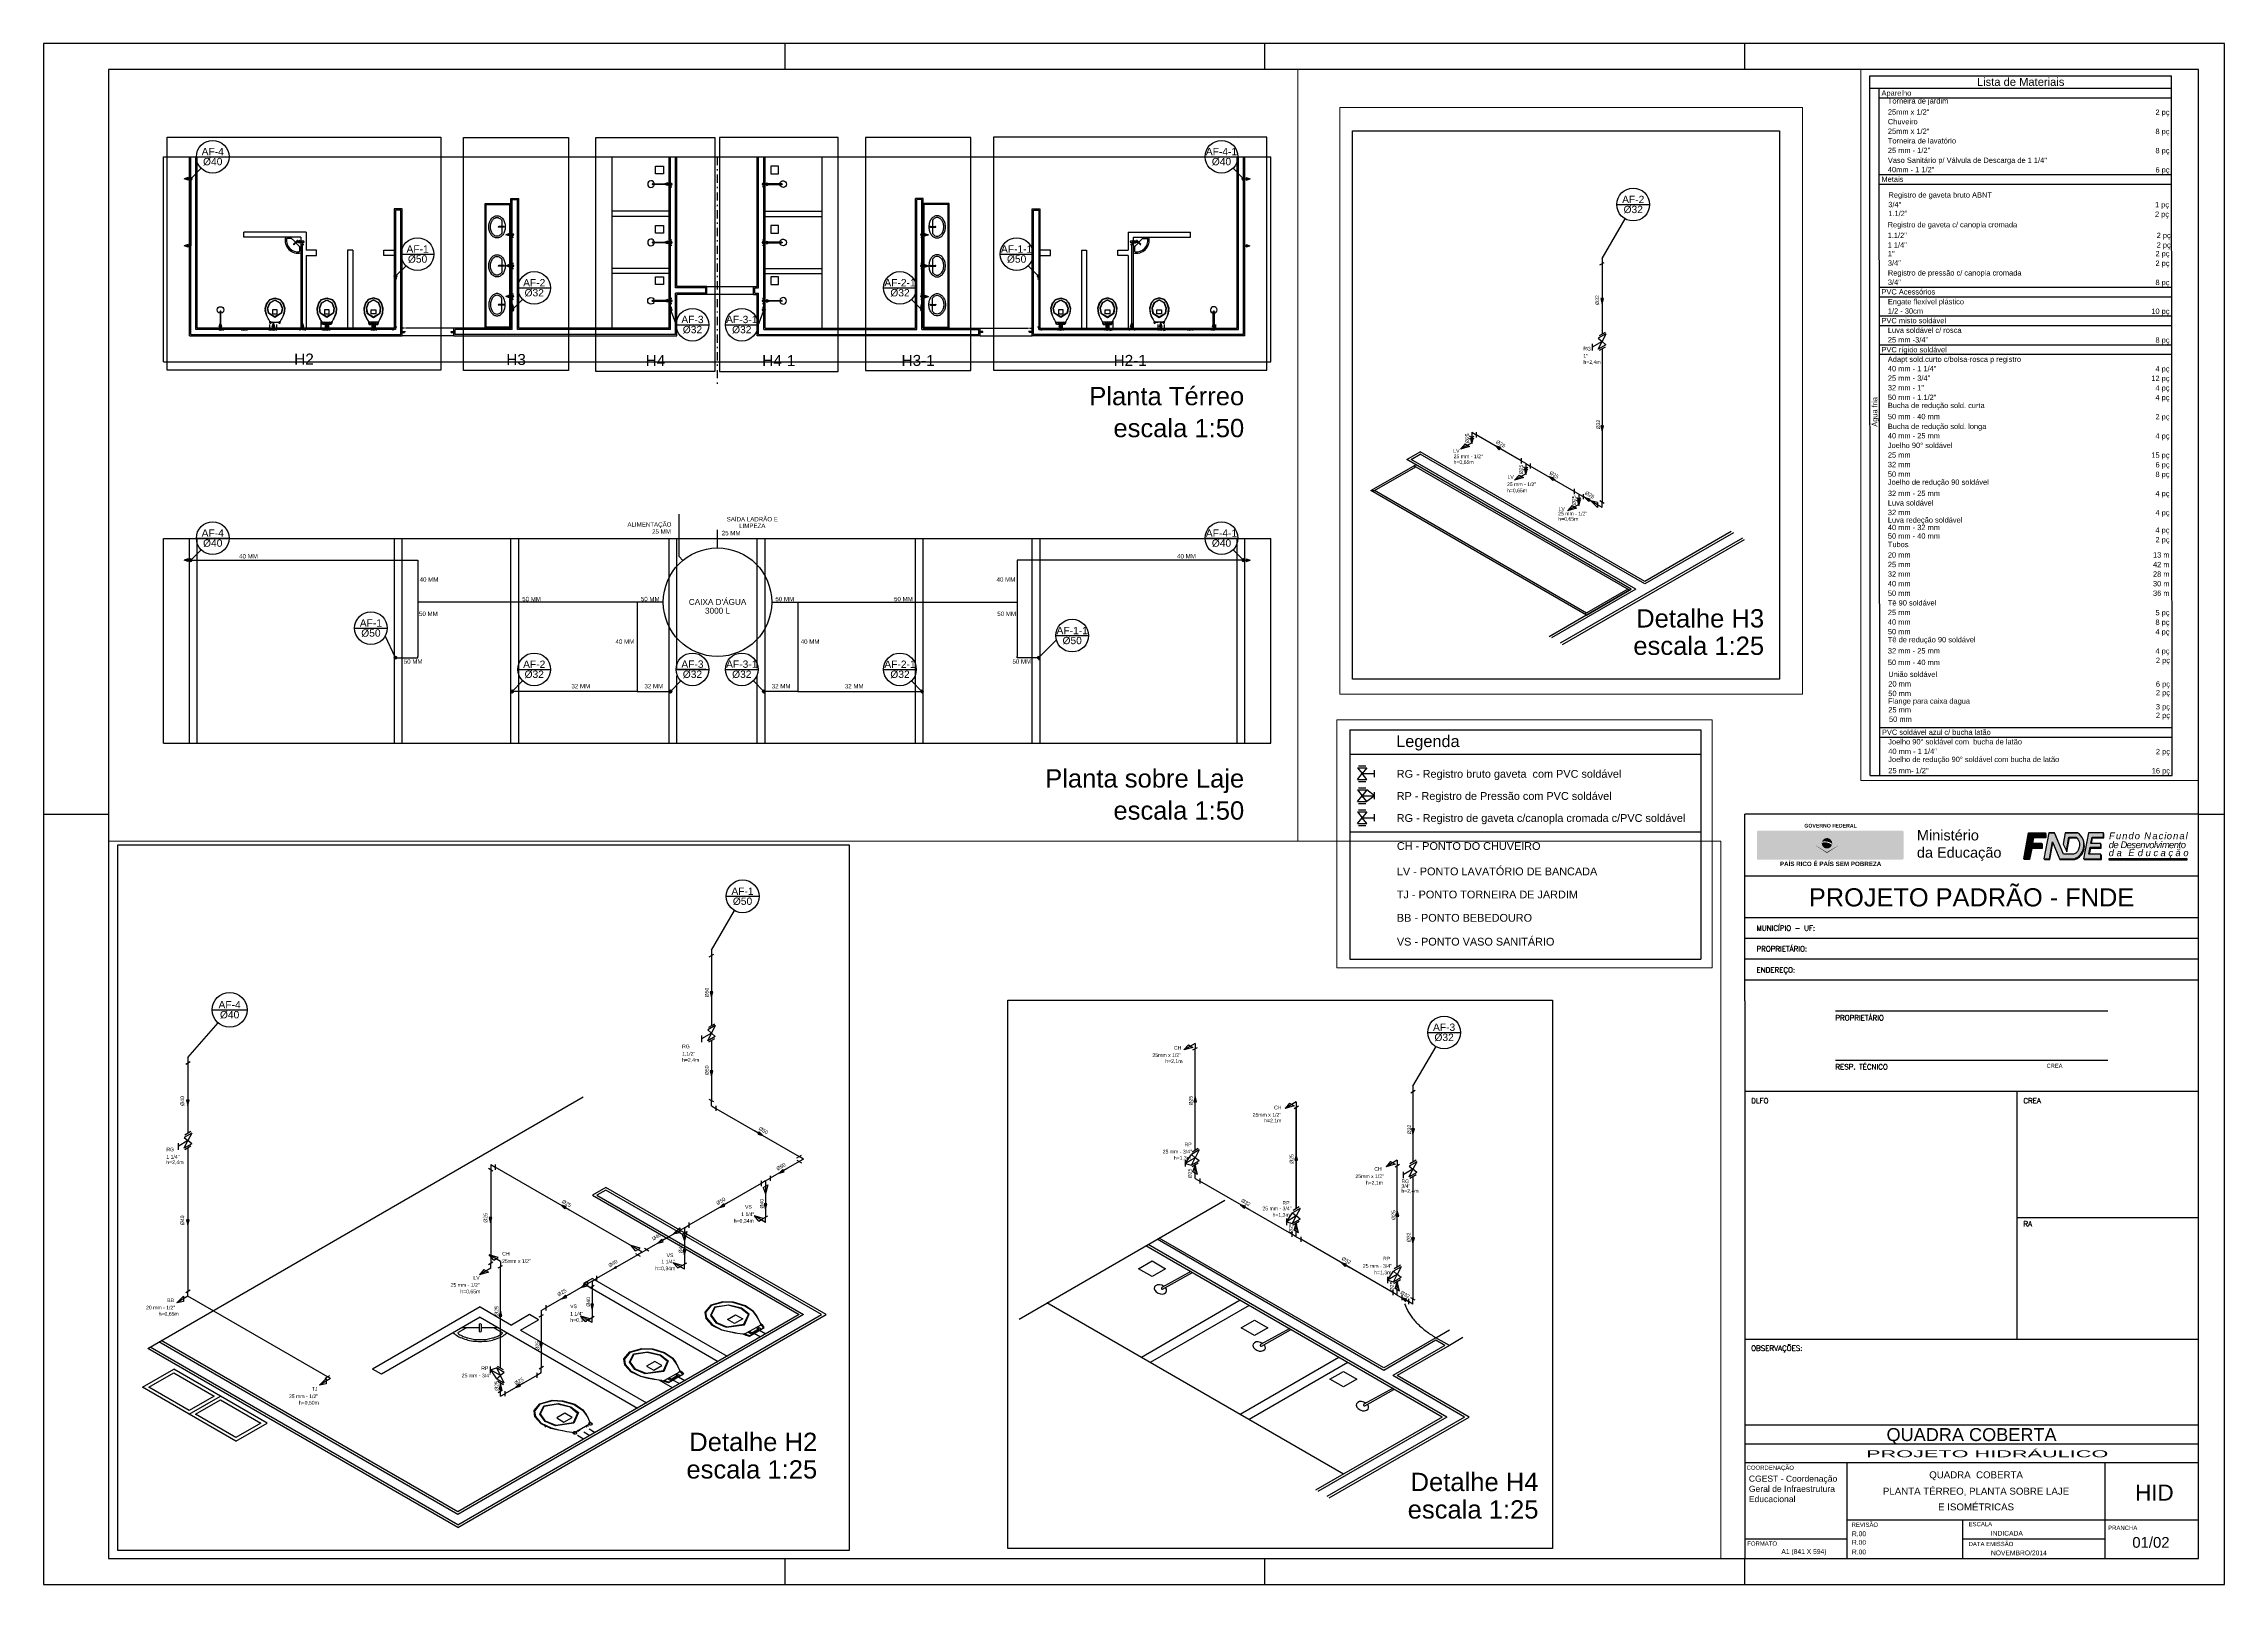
# Paper-space layout 'QCOB_VEST_HID_1_R01' of a CAD drawing. Header units: inches. Extents: x -70 to 14.1, y -1 to 58.4.
# The model-space entities are those that its viewports show. They can reach past a viewport. Long polylines and large blocks are cut down to what shows.
import ezdxf
from ezdxf.enums import TextEntityAlignment as Align

# ---------------------------------------------------------------- set-up
doc = ezdxf.new("R2010")
doc.units = ezdxf.units.IN
doc.header["$MEASUREMENT"] = 0
doc.linetypes.add('DASHDOT', pattern=[25.4, 12.7, -6.35, 0, -6.35])
for name, color, linetype in [('A-PARED', 5, 'Continuous'), ('AF-Colunas', 3, 'Continuous'), ('AF-Conexões_detalhe', 9, 'Continuous'), ('AF-Indicação_coluna', 3, 'Continuous'), ('AF-Sentido_tubo', 9, 'Continuous'), ('AF-Textos_coluna', 1, 'Continuous'), ('AF-Textos_conexão', 1, 'Continuous'), ('AF-Textos_tubo', 1, 'Continuous'), ('AF-Tubos_detalhe', 2, 'Continuous'), ('AP-SAN', 3, 'Continuous'), ('AR-PIS-PAT', 2, 'Continuous'), ('Arquitetura', 252, 'Continuous'), ('BL-CRM-03', 6, 'Continuous'), ('cor', 7, 'Continuous'), ('COTA', 1, 'Continuous'), ('DI-Detalhes', 1, 'Continuous'), ('DI-Textos', 1, 'Continuous'), ('DI-Títulos', 2, 'Continuous'), ('PRA', 1, 'Continuous'), ('Simbolos', 3, 'Continuous'), ('Simbolos_int', 174, 'Continuous')]:
    doc.layers.add(name, color=color, linetype=linetype)
doc.layers.add('VP', color=9, linetype='Continuous', plot=False)
doc.styles.add('50', font='arial.ttf', dxfattribs={"height": 0.08})
doc.styles.add('A16', font='arial.ttf', dxfattribs={"height": 0.16})
doc.styles.add('A20', font='arial.ttf', dxfattribs={"height": 0.2})
doc.styles.add('A26', font='arial.ttf', dxfattribs={"height": 0.26})
doc.styles.add('A36', font='arial.ttf', dxfattribs={"height": 0.36})
doc.styles.add('A40', font='arial.ttf', dxfattribs={"width": 1.1, "height": 0.4})
doc.styles.add('A60', font='arial.ttf', dxfattribs={"height": 0.6})
doc.styles.add('Arial', font='arial.ttf')
doc.styles.add('FNDE', font='arial.ttf', dxfattribs={"height": 4.5})
doc.styles.add('R80', font='romans.shx', dxfattribs={"height": 0.2})

# ---------------------------------------------------------------- blocks, each defined once
blk = doc.blocks.new('FNDE')
blk.add_hatch(color=30).paths.add_polyline_path([(32.94, 0.01), (32.94, -0.57), (62.84, -0.57), (62.84, 0.01)])
at = {"layer": 'BL-CRM-03'}
blk.add_hatch(color=170, dxfattribs=at).paths.add_polyline_path([(3.19, 5.92), (3.63, 8.34), (8.4, 8.34), (8.4, 10.02), (1.85, 10.02), (0, 0), (2.1, 0), (2.88, 4.23), (6.97, 4.23), (6.97, 5.92)])
h = blk.add_hatch(color=170, dxfattribs=at)
h.paths.add_polyline_path([(1.85, 10.02), (0, 0), (2.1, 0), (2.88, 4.23), (6.97, 4.23), (6.97, 5.92), (3.19, 5.92), (3.63, 8.34), (8.4, 8.34), (8.4, 10.02)], flags=17)
h.paths.add_polyline_path([(1.85, 10.02), (0, 0)], flags=0)
h.paths.add_polyline_path([(0, 0), (1.85, 10.02), (8.4, 10.02), (8.4, 8.34), (3.63, 8.34), (3.19, 5.92), (6.97, 5.92), (6.97, 4.23), (2.88, 4.23), (2.1, 0)], flags=17)
h = blk.add_hatch(color=170, dxfattribs=at)
h.paths.add_polyline_path([(1.85, 10.02), (0, 0), (2.1, 0), (2.88, 4.23), (6.97, 4.23), (6.97, 5.92), (3.19, 5.92), (3.63, 8.34), (8.4, 8.34), (8.4, 10.02)], flags=17)
h.paths.add_polyline_path([(1.85, 10.02), (0, 0)], flags=0)
h.paths.add_polyline_path([(0, 0), (1.85, 10.02), (8.4, 10.02), (8.4, 8.34), (3.63, 8.34), (3.19, 5.92), (6.97, 5.92), (6.97, 4.23), (2.88, 4.23), (2.1, 0)], flags=17)
h = blk.add_hatch(color=170, dxfattribs=at)
h.paths.add_polyline_path([(1.85, 10.02), (0, 0), (2.1, 0), (2.88, 4.23), (6.97, 4.23), (6.97, 5.92), (3.19, 5.92), (3.63, 8.34), (8.4, 8.34), (8.4, 10.02)], flags=17)
h.paths.add_polyline_path([(1.85, 10.02), (0, 0)], flags=0)
h.paths.add_polyline_path([(0, 0), (1.85, 10.02), (8.4, 10.02), (8.4, 8.34), (3.63, 8.34), (3.19, 5.92), (6.97, 5.92), (6.97, 4.23), (2.88, 4.23), (2.1, 0)], flags=17)
h = blk.add_hatch(color=170, dxfattribs=at)
h.paths.add_polyline_path([(1.85, 10.02), (0, 0), (2.1, 0), (2.88, 4.23), (6.97, 4.23), (6.97, 5.92), (3.19, 5.92), (3.63, 8.34), (8.4, 8.34), (8.4, 10.02)], flags=17)
h.paths.add_polyline_path([(1.85, 10.02), (0, 0)], flags=0)
h.paths.add_polyline_path([(0, 0), (1.85, 10.02), (8.4, 10.02), (8.4, 8.34), (3.63, 8.34), (3.19, 5.92), (6.97, 5.92), (6.97, 4.23), (2.88, 4.23), (2.1, 0)], flags=17)
h = blk.add_hatch(color=7, dxfattribs=at)
h.paths.add_polyline_path([(8.58, 7.99), (8.58, 9.68), (8.4, 9.68), (8.4, 8.34), (3.63, 8.34), (3.19, 5.92), (3.43, 5.92), (3.81, 7.99)])
h.paths.add_polyline_path([(2.88, 4.23), (2.1, 0), (0.24, 0), (0.18, -0.35), (2.28, -0.35), (3.06, 3.89), (7.15, 3.89), (7.15, 5.57), (6.97, 5.57), (6.97, 4.23)])
h = blk.add_hatch(color=170, dxfattribs=at)
h.paths.add_polyline_path([(11.84, 10.02), (9.64, 10.02), (7.79, 0), (9.89, 0), (11.08, 6.48), (11.25, 6.08), (11.26, 6.13), (13.83, 0), (19.53, 0, 0.279763), (23.06, 4.02, 0.314697), (20.79, 10.02), (16.02, 10.02), (15.21, 5.65), (16.43, 2.97), (17.42, 8.34), (20.21, 8.34, -0.285658), (21.4, 4.38, -0.266372), (19.24, 1.69), (15.32, 1.69)])
h.paths.add_polyline_path([(23.09, 0), (29.79, 0), (29.79, 1.69), (25.12, 1.69), (25.63, 4.43), (29.67, 4.43), (29.67, 5.9), (25.9, 5.9), (26.35, 8.34), (30.72, 8.34), (30.72, 10.02), (24.94, 10.02)])
h = blk.add_hatch(color=7, dxfattribs=at)
h.paths.add_polyline_path([(30.9, 7.99), (30.9, 9.68), (30.72, 9.68), (30.72, 8.34), (26.35, 8.34), (25.9, 5.9), (26.14, 5.9), (26.53, 7.99)])
h.paths.add_polyline_path([(29.85, 4.09), (29.85, 5.55), (29.67, 5.55), (29.67, 4.43), (25.63, 4.43), (25.12, 1.69), (25.36, 1.69), (25.81, 4.09)])
h.paths.add_polyline_path([(29.97, -0.35), (29.97, 1.34), (29.79, 1.34), (29.79, 0), (23.34, 0), (23.27, -0.35)])
h = blk.add_hatch(color=7, dxfattribs=at)
h.paths.add_polyline_path([(10.07, -0.35), (11.25, 6.08), (11.08, 6.48), (9.89, 0), (8.03, 0), (7.97, -0.35)])
h.paths.add_polyline_path([(19.7, -0.35, 0.279763), (23.23, 3.68, 0.192498), (22.69, 7.8, -0.174547), (23.06, 4.02, -0.279763), (19.53, 0), (13.83, 0), (13.97, -0.35)])
h.paths.add_polyline_path([(17.6, 7.99), (20.39, 7.99, -0.080504), (21.19, 7.02, 0.105578), (20.21, 8.34), (17.42, 8.34), (16.44, 3), (16.61, 2.63)])
at = {"color": 170}
for p, q in [((9.78, 10.02), (11.84, 10.02)), ((16.02, 10.02), (20.65, 10.02)), ((6.97, 5.92), (6.97, 4.23))]:
    blk.add_line(p, q, dxfattribs=at)
for points in [[(1.85, 10.02), (0, 0), (1.85, 10.02), (8.4, 10.02), (8.4, 8.34), (3.63, 8.34), (3.19, 5.92), (6.97, 5.92), (6.97, 4.23), (2.88, 4.23), (2.1, 0), (0, 0)], [(15.36, 1.69), (12.01, 9.68), (11.98, 9.68)]]:
    blk.add_lwpolyline(points, dxfattribs=at)
at = {"color": 7}
for points in [[(8.4, 9.68), (8.58, 9.68), (8.58, 7.99), (3.81, 7.99), (3.43, 5.92)], [(26.14, 5.9), (26.53, 7.99), (30.9, 7.99), (30.9, 9.68), (30.72, 9.68)], [(6.97, 5.57), (7.15, 5.57), (7.15, 3.89), (3.06, 3.89), (2.28, -0.35), (0.18, -0.35), (0.24, 0)], [(23.34, 0), (23.27, -0.35), (29.97, -0.35), (29.97, 1.34), (29.79, 1.34)], [(25.36, 1.69), (25.81, 4.09), (29.85, 4.09), (29.85, 5.55), (29.67, 5.55)]]:
    blk.add_lwpolyline(points, dxfattribs=at)
at = {"color": 170}
blk.add_lwpolyline([(23.03, 3.94, 0.319097), (20.79, 10.02), (16.02, 10.02), (15.21, 5.65), (16.43, 2.97), (17.42, 8.34), (20.21, 8.34, -0.285658), (21.4, 4.38, -0.266372), (19.24, 1.69), (15.32, 1.69), (11.84, 10.02), (9.64, 10.02), (7.79, 0), (9.89, 0), (11.08, 6.48), (13.79, 0), (19.53, 0, 0.284541), (23.07, 4.11)], format="xyb", dxfattribs=at)
blk.add_lwpolyline([(30.72, 10.02), (24.94, 10.02), (23.09, 0), (29.79, 0), (29.79, 1.69), (25.12, 1.69), (25.63, 4.43), (29.67, 4.43), (29.67, 5.9), (25.9, 5.9), (26.35, 8.34), (30.72, 8.34)], close=True, dxfattribs=at)
at = {"color": 7}
for points in [[(8.03, 0), (7.97, -0.35), (10.07, -0.35), (11.26, 6.13), (13.97, -0.35), (19.7, -0.35, 0.284541), (23.25, 3.77)], [(16.44, 3), (16.61, 2.63), (17.6, 7.99), (20.39, 7.99, -0.080504), (21.19, 7.02)], [(23.21, 3.59, 0.196648), (22.69, 7.8, 0.196648)]]:
    blk.add_lwpolyline(points, format="xyb", dxfattribs=at)
at = {"color": 30}
blk.add_lwpolyline([(32.94, 0.01), (62.84, 0.01), (62.84, -0.57), (32.94, -0.57)], close=True, dxfattribs=at)
at = {"color": 7, "char_height": 2.6, "width": 43.2283, "attachment_point": 1, "style": 'FNDE'}
for s, insert in [('{\\fArial|b0|i1|c238|p34;\\T1.2;Fundo Nacional\\fArial|b0|i0|c238|p34;\\T1; }', (32.88, 10.11)), ('{\\fArial|b0|i1|c0|p34;\\T0.9;de Desenvolvimento}', (32.77, 6.66)), ('{\\fArial|b0|i1|c238|p34;\\T1.5;da Educaçăo\\T1.4; }', (32.77, 3.57))]:
    blk.add_mtext(s, dxfattribs=dict(at, insert=insert))
blk = doc.blocks.new('governo federal')
at = {"true_color": 0x124700}
blk.add_hatch(color=88, dxfattribs=at).paths.add_polyline_path([(3.601, -1.223), (3.599, -1.218), (3.174, -1.472), (2.749, -1.218), (2.747, -1.223), (3.174, -1.501)])
at = {"layer": 'cor'}
h = blk.add_hatch(color=88, dxfattribs=at)
h.set_gradient(color1=(18, 71, 0), color2=(43, 173, 0), rotation=45, tint=1)
h.paths.add_polyline_path([(1.291, -1.174, 0.866951), (1.208, -0.641), (0.527, -0.641, 0.414214), (0.47, -0.699), (0.47, -1.701, 0.414214), (0.527, -1.759), (1.214, -1.759, 0.912014)])
h.paths.add_polyline_path([(1.065, -1.481), (0.836, -1.481), (0.836, -1.32), (1.065, -1.32, -1)], flags=16)
h.paths.add_polyline_path([(1.037, -1.08), (0.836, -1.08), (0.836, -0.919), (1.037, -0.919, -1)], flags=16)
at = {"layer": 'cor', "true_color": 0xf7d426}
h = blk.add_hatch(color=40, dxfattribs=at)
h.paths.add_polyline_path([(5.593, -1.38, 0.414214), (5.65, -1.438), (6.07, -1.438, -0.414214), (6.128, -1.495), (6.128, -0.699, 0.414214), (6.07, -0.641), (5.536, -0.641, -0.414214), (5.593, -0.699)])
h.paths.add_polyline_path([(5.226, -0.699, -0.414214), (5.284, -0.641), (5.106, -0.641, -0.414214), (5.163, -0.699), (5.163, -1.701, -0.414214), (5.106, -1.759), (5.284, -1.759, -0.414214), (5.226, -1.701)])
h.paths.add_polyline_path([(2.361, -1.38), (2.56, -1.668), (2.749, -1.218), (2.601, -1.129), (2.849, -0.98), (2.977, -0.677, -0.301755), (3.03, -0.641), (2.129, -0.641, -0.047823), (2.301, -0.663, -0.713696)])
h.paths.add_polyline_path([(1.912, -1.177), (2.095, -1.177, 1), (2.095, -0.948), (1.912, -0.948)])
h.paths.add_polyline_path([(2.235, -1.759, -0.246669), (2.188, -1.734), (1.995, -1.455, 0.736091), (1.912, -1.481), (1.912, -1.701, -0.414214), (1.854, -1.759)])
h.paths.add_polyline_path([(1.065, -1.481, 1), (1.065, -1.32), (0.836, -1.32), (0.836, -1.481)])
h.paths.add_polyline_path([(0.836, -0.919), (0.836, -1.08), (1.037, -1.08, 1), (1.037, -0.919)])
h.paths.add_polyline_path([(3.023, -1.587, 0.301755), (2.971, -1.622), (2.928, -1.723, -0.301755), (2.875, -1.759), (3.473, -1.759, -0.301755), (3.42, -1.723), (3.378, -1.622, 0.301755), (3.325, -1.587)])
h.paths.add_polyline_path([(1.591, -0.641), (1.208, -0.641, -0.866951), (1.291, -1.174, -0.878048), (1.237, -1.759), (1.591, -1.759, -0.414214), (1.534, -1.701), (1.534, -0.699, -0.414214)])
at = {"layer": 'cor'}
h = blk.add_hatch(color=88, dxfattribs=at)
h.set_gradient(color1=(18, 71, 0), color2=(43, 173, 0), rotation=45, tint=1)
h.paths.add_polyline_path([(1.534, -1.701, 0.414214), (1.591, -1.759), (1.854, -1.759, 0.414214), (1.912, -1.701), (1.912, -1.481, -0.736091), (1.995, -1.455), (2.188, -1.734, 0.246669), (2.235, -1.759), (2.565, -1.759, -0.536387), (2.538, -1.719), (2.56, -1.668), (2.361, -1.38, 0.713696), (2.301, -0.663, 0.062724), (2.076, -0.641), (1.591, -0.641, 0.414214), (1.534, -0.699)])
h.paths.add_polyline_path([(1.912, -1.177), (1.912, -0.948), (2.095, -0.948, -1), (2.095, -1.177)], flags=16)
h = blk.add_hatch(color=88, dxfattribs=at)
h.set_gradient(color1=(18, 71, 0), color2=(43, 173, 0), rotation=45, tint=1)
h.paths.add_polyline_path([(2.971, -1.622, -0.301755), (3.023, -1.587), (3.325, -1.587, -0.301755), (3.378, -1.622), (3.42, -1.723, 0.301755), (3.473, -1.759), (3.784, -1.759, 0.536387), (3.81, -1.719), (3.599, -1.218), (3.174, -1.472), (2.749, -1.218), (2.538, -1.719, 0.536387), (2.565, -1.759), (2.875, -1.759, 0.301755), (2.928, -1.723)])
h.paths.add_polyline_path([(3.499, -0.98), (3.371, -0.677, 0.301755), (3.318, -0.641), (3.03, -0.641, 0.301755), (2.977, -0.677), (2.849, -0.98), (3.174, -0.785)])
h = blk.add_hatch(color=40, dxfattribs=at)
h.set_gradient(color1=(243, 175, 18), color2=(255, 127, 0), rotation=270, tint=1, name='HEMISPHERICAL')
h.paths.add_polyline_path([(3.747, -1.129), (3.174, -0.785), (2.601, -1.129), (3.174, -1.472)])
h.paths.add_polyline_path([(2.974, -1.129, -1), (3.375, -1.129, -1)], flags=16)
at = {"layer": 'cor', "true_color": 0xf4df43}
h = blk.add_hatch(color=53, dxfattribs=at)
edge = h.paths.add_edge_path()
edge.add_spline(control_points=[(3.927, -1.381), (3.948, -1.396), (4.022, -1.447), (4.158, -1.48), (4.287, -1.49), (4.368, -1.471), (4.381, -1.419), (4.338, -1.388), (4.26, -1.364), (4.114, -1.341), (3.932, -1.29), (3.774, -1.17), (3.746, -1.021), (3.756, -0.889), (3.816, -0.767), (3.913, -0.691), (3.972, -0.66), (4.049, -0.641)], knot_values=[0.065919, 0.065919, 0.065919, 0.065919, 0.132216, 0.300366, 0.426053, 0.481008, 0.522695, 0.580041, 0.634819, 0.765803, 0.969397, 1.125194, 1.241711, 1.336641, 1.472206, 1.56492, 1.65521, 1.65521, 1.65521, 1.65521], degree=3, periodic=0)
edge.add_line((4.049, -0.641), (3.318, -0.641))
edge.add_arc((3.318, -0.699), 0.0573, 22.83419, 90, ccw=False)
edge.add_line((3.371, -0.677), (3.499, -0.98))
edge.add_line((3.499, -0.98), (3.747, -1.129))
edge.add_line((3.747, -1.129), (3.599, -1.218))
edge.add_line((3.599, -1.218), (3.733, -1.537))
edge.add_line((3.733, -1.537), (3.849, -1.392))
edge.add_arc((3.894, -1.427), 0.0566, 53.72097, 142.03639, ccw=False)
edge = h.paths.add_edge_path()
edge.add_arc((4.854, -0.699), 0.0573, 90, 180, ccw=False)
edge.add_line((4.854, -0.641), (4.443, -0.641))
edge.add_arc((4.322, -1.272), 0.642, 51.05193, 79.14434, ccw=False)
edge.add_line((4.726, -0.773), (4.575, -0.982))
edge.add_arc((4.529, -0.949), 0.0573, 236.57868, 324.34013, ccw=False)
edge.add_spline(control_points=[(4.497, -0.997), (4.462, -0.973), (4.368, -0.93), (4.241, -0.912), (4.119, -0.921), (4.133, -0.999), (4.253, -1.039), (4.448, -1.065), (4.702, -1.164), (4.774, -1.404), (4.707, -1.631), (4.584, -1.715), (4.446, -1.759)], knot_values=[0.044554, 0.044554, 0.044554, 0.044554, 0.150842, 0.328725, 0.389861, 0.448625, 0.477745, 0.709396, 0.965606, 1.159666, 1.316654, 1.549437, 1.549437, 1.549437, 1.549437], degree=3, periodic=0)
edge.add_line((4.446, -1.759), (4.854, -1.759))
edge.add_arc((4.854, -1.701), 0.0573, 180, 270, ccw=False)
edge.add_line((4.797, -1.701), (4.797, -0.699))
edge = h.paths.add_edge_path()
edge.add_spline(control_points=[(4.067, -1.759), (3.984, -1.746), (3.897, -1.719), (3.82, -1.681), (3.785, -1.66)], knot_values=[0.075756, 0.075756, 0.075756, 0.075756, 0.2593, 0.320309, 0.320309, 0.320309, 0.320309], degree=3, periodic=0)
edge.add_line((3.785, -1.66), (3.81, -1.719))
edge.add_arc((3.784, -1.73), 0.0286, -90, 22.83419, ccw=False)
edge.add_line((3.784, -1.759), (4.067, -1.759))
at = {"layer": 'cor'}
h = blk.add_hatch(color=88, dxfattribs=at)
h.set_gradient(color1=(18, 71, 0), color2=(43, 173, 0), rotation=45, tint=1)
edge = h.paths.add_edge_path()
edge.add_spline(control_points=[(4.446, -1.759), (4.584, -1.715), (4.707, -1.631), (4.774, -1.404), (4.702, -1.164), (4.448, -1.065), (4.253, -1.039), (4.133, -0.999), (4.119, -0.921), (4.241, -0.912), (4.368, -0.93), (4.462, -0.973), (4.497, -0.997)], knot_values=[0.044554, 0.044554, 0.044554, 0.044554, 0.277337, 0.434326, 0.628385, 0.884595, 1.116246, 1.145366, 1.20413, 1.265267, 1.443149, 1.549437, 1.549437, 1.549437, 1.549437], degree=3, periodic=0)
edge.add_arc((4.529, -0.949), 0.0573, 236.57868, 324.34013)
edge.add_line((4.575, -0.982), (4.726, -0.773))
edge.add_arc((4.322, -1.272), 0.642, 51.05193, 79.14434)
edge.add_line((4.443, -0.641), (4.049, -0.641))
edge.add_spline(control_points=[(4.049, -0.641), (3.972, -0.66), (3.913, -0.691), (3.816, -0.767), (3.756, -0.889), (3.746, -1.021), (3.774, -1.17), (3.932, -1.29), (4.114, -1.341), (4.26, -1.364), (4.338, -1.388), (4.381, -1.419), (4.368, -1.471), (4.287, -1.49), (4.158, -1.48), (4.022, -1.447), (3.948, -1.396), (3.927, -1.381)], knot_values=[0.065919, 0.065919, 0.065919, 0.065919, 0.15621, 0.248924, 0.384488, 0.479419, 0.595936, 0.751732, 0.955327, 1.08631, 1.141089, 1.198434, 1.240121, 1.295076, 1.420763, 1.588913, 1.65521, 1.65521, 1.65521, 1.65521], degree=3, periodic=0)
edge.add_arc((3.894, -1.427), 0.0566, 53.72097, 142.03639)
edge.add_line((3.849, -1.392), (3.733, -1.537))
edge.add_line((3.733, -1.537), (3.785, -1.66))
edge.add_spline(control_points=[(3.785, -1.66), (3.82, -1.681), (3.897, -1.719), (3.984, -1.746), (4.067, -1.759)], knot_values=[0.075756, 0.075756, 0.075756, 0.075756, 0.136765, 0.320309, 0.320309, 0.320309, 0.320309], degree=3, periodic=0)
edge.add_line((4.067, -1.759), (4.446, -1.759))
h = blk.add_hatch(color=88, dxfattribs=at)
h.set_gradient(color1=(18, 71, 0), color2=(43, 173, 0), rotation=45, tint=1)
h.paths.add_polyline_path([(5.163, -0.699, 0.414214), (5.106, -0.641), (4.854, -0.641, 0.414214), (4.797, -0.699), (4.797, -1.701, 0.414214), (4.854, -1.759), (5.106, -1.759, 0.414214), (5.163, -1.701)])
h = blk.add_hatch(color=88, dxfattribs=at)
h.set_gradient(color1=(18, 71, 0), color2=(43, 173, 0), rotation=45, tint=1)
h.paths.add_polyline_path([(5.593, -0.699, 0.414214), (5.536, -0.641), (5.284, -0.641, 0.414214), (5.226, -0.699), (5.226, -1.701, 0.414214), (5.284, -1.759), (6.07, -1.759, 0.414214), (6.128, -1.701), (6.128, -1.495, 0.414214), (6.07, -1.438), (5.65, -1.438, -0.414214), (5.593, -1.38)])
h = blk.add_hatch(color=171, dxfattribs=at)
h.set_gradient(color1=(102, 140, 255), color2=(10, 65, 153), rotation=270, tint=1, name='HEMISPHERICAL')
h.paths.add_polyline_path([(2.983, -1.067, -0.20647), (3.374, -1.146, 0.021018), (3.375, -1.129, 0.855475)])
h.paths.add_polyline_path([(3.367, -1.183, 0.224005), (2.975, -1.105, 0.030255), (2.974, -1.129, 0.871589)])
at = {"layer": 'VP', "color": 2}
for p, q in [((0, 0), (0, 0)), ((0, -2.4), (0, -2.4))]:
    blk.add_line(p, q, dxfattribs=at)
at = {"color": 7, "width": 5.57669, "attachment_point": 1, "style": '50'}
for s, insert, char_height in [('\\pi1.7847;{\\fArial|b1|i0|c0|p34;GOVERNO FEDERAL}', (0.516, -0.379), 0.14321), ('\\pi0.84331;{\\fArial|b1|i0|c0|p34;PAÍS RICO É PAÍS SEM POBREZA}', (0.516, -1.836), 0.17185)]:
    blk.add_mtext(s, dxfattribs=dict(at, insert=insert, char_height=char_height))
at = {"layer": 'PRA', "color": 2, "insert": (6.641, -0.618), "char_height": 0.4, "width": 4.44244, "attachment_point": 1, "style": 'FNDE'}
blk.add_mtext('{\\fArial|b0|i0|c238|p34;Ministério \\Pda Educação}', dxfattribs=at)
blk = doc.blocks.new('CARIMBO')
at = {"layer": 'PRA', "color": 2}
for p, q in [((754.113, 739.748), (736.613, 739.748)), ((736.613, 732.548), (736.613, 739.748)), ((754.113, 737.348), (736.613, 737.348)), ((754.113, 735.748), (736.613, 735.748)), ((754.113, 734.948), (736.613, 734.948)), ((754.113, 734.148), (736.613, 734.148)), ((754.113, 733.348), (736.613, 733.348)), ((736.613, 732.548), (736.613, 711.048)), ((750.613, 732.141), (740.113, 732.141)), ((750.613, 730.25), (740.113, 730.25)), ((754.113, 729.045), (736.613, 729.045)), ((747.113, 729.045), (747.113, 719.489)), ((747.113, 724.195), (754.113, 724.195)), ((754.113, 719.489), (736.613, 719.489)), ((736.613, 715.472), (754.113, 715.472)), ((736.613, 714.752), (754.113, 714.752)), ((740.56, 711.048), (740.56, 714.752)), ((750.512, 711.048), (750.512, 714.752)), ((754.113, 712.53), (740.56, 712.53)), ((745.03, 711.048), (745.03, 712.53)), ((740.56, 711.789), (736.613, 711.789)), ((750.512, 711.789), (745.03, 711.789))]:
    blk.add_line(p, q, dxfattribs=at)
at = {"layer": 'PRA', "color": 4}
blk.add_lwpolyline([(736.613, 711.048), (754.113, 711.048), (754.113, 716.192), (736.613, 716.192)], close=True, dxfattribs=at)
at = {"layer": 'AR-PIS-PAT', "color": 41}
blk.add_blockref('governo federal', (736.613, 739.748), dxfattribs=at)
at = {"layer": 'PRA', "color": 7, "xscale": 0.1000000000000227, "yscale": 0.1000000000000227, "zscale": 0.1000000000000227}
blk.add_blockref('FNDE', (747.375, 738.026), dxfattribs=at)
at = {"layer": 'PRA', "color": 4, "style": 'A36'}
blk.add_text('PROJETO PADRÃO - FNDE', height=0.7, dxfattribs=at).set_placement((745.363, 736.186), align=Align.CENTER)
at = {"layer": 'PRA', "color": 2, "style": 'R80'}
for s, p in [('MUNICÍPIO - UF:', (737.067, 735.349)), ('PROPRIETÁRIO:', (737.067, 734.55)), ('ENDEREÇO:', (737.067, 733.735))]:
    blk.add_text(s, height=0.2, dxfattribs=at).set_placement(p, align=Align.MIDDLE_LEFT)
for s, p in [('PROPRIETÁRIO', (740.113, 731.991)), ('RESP. TÉCNICO', (740.113, 730.1)), ('DLFO', (736.863, 728.795)), ('CREA', (747.363, 728.795)), ('OBSERVAÇÕES:', (736.863, 719.253))]:
    blk.add_text(s, height=0.2, dxfattribs=at).set_placement(p, align=Align.TOP_LEFT)
at = {"layer": 'PRA', "color": 3}
blk.add_text('CREA ', height=0.16, dxfattribs=at).set_placement((748.256, 729.96))
at = {"layer": 'PRA', "color": 2}
for s, height, style, p in [('RA', 0.2, 'R80', (747.362, 723.847)), ('COORDENAÇÃO', 0.16459, 'A16', (736.686, 714.463)), ('REVISÃO', 0.1646, 'A16', (740.735, 712.265)), ('ESCALA', 0.1646, 'A16', (745.249, 712.289)), ('FORMATO', 0.1646, 'A16', (736.711, 711.538)), ('DATA EMISSÃO', 0.16459, 'A16', (745.249, 711.523)), ('PRANCHA', 0.1646, 'A16', (750.63, 712.146))]:
    blk.add_text(s, height=height, dxfattribs=dict(at, style=style)).set_placement(p)
at = {"layer": 'PRA', "color": 4, "insert": (742.083, 716.073), "char_height": 0.5, "width": 59.71034, "attachment_point": 1, "style": 'A36'}
blk.add_mtext('QUADRA COBERTA', dxfattribs=at)
at = {"layer": 'PRA', "color": 3, "insert": (736.774, 714.243), "char_height": 0.23622, "width": 36.26422, "attachment_point": 1, "style": 'A20'}
blk.add_mtext('{\\fArial|b0|i0|c238|p34;CGEST - }C{\\fArial|b0|i0|c238|p34;oordenação }\\PG{\\fArial|b0|i0|c238|p34;eral de }I{\\fArial|b0|i0|c238|p34;nfraestrutura} \\PEducacional', dxfattribs=at)
at = {"layer": 'PRA', "color": 3, "style": 'A20'}
for tag, p, height in [('MUNICIPIO', (741.236, 735.253), 0.2), ('ENDEREÇO', (741.236, 733.745), 0.2), ('R-01', (740.748, 711.905), 0.185), ('R-02', (740.748, 711.577), 0.185), ('ESCALA', (746.105, 711.926), 0.185), ('DESENHO', (738.029, 711.221), 0.185), ('R-03', (740.748, 711.207), 0.185), ('DATA', (746.109, 711.169), 0.185)]:
    blk.add_attdef(tag, p, '', height=height, dxfattribs=at)
at = {"layer": 'PRA', "color": 4, "style": 'A26'}
for tag, p in [('DESCRIÇÃO-1', (745.536, 714.272)), ('DESCRIÇÃO-2', (745.536, 713.641)), ('DESCRIÇÃO-3', (745.536, 713.034))]:
    blk.add_attdef(tag, text='', height=0.267, dxfattribs=at).set_placement(p, align=Align.MIDDLE_CENTER)
at = {"layer": 'PRA', "color": 6}
for tag, height, style, p in [('PE-AR', 0.617, 'A60', (752.415, 713.587)), ('00/00', 0.411, 'A40', (752.28, 711.667))]:
    blk.add_attdef(tag, text='', height=height, dxfattribs=dict(at, style=style)).set_placement(p, align=Align.MIDDLE_CENTER)
blk = doc.blocks.new('A1')
at = {"color": 255}
for p, q in [((1, 58.4), (-83.1, 58.4)), ((-83.1, 58.4), (-83.1, -1)), ((-54.5, 57.4), (-54.5, 58.4)), ((-36, 57.4), (-36, 58.4)), ((-17.5, 57.4), (-17.5, 58.4)), ((1, -1), (1, 58.4)), ((-83.1, 28.7), (-80.6, 28.7)), ((0, 28.7), (1, 28.7)), ((-54.5, -1), (-54.5, 0)), ((-36, -1), (-36, 0)), ((-17.5, -1), (-17.5, 0)), ((-83.1, -1), (1, -1))]:
    blk.add_line(p, q, dxfattribs=at)
at = {"color": 6}
for p, q in [((0, 57.4), (-80.6, 57.4)), ((-80.6, 57.4), (-80.6, 0)), ((0, 0), (0, 57.4)), ((-80.6, 0), (0, 0))]:
    blk.add_line(p, q, dxfattribs=at)
blk = doc.blocks.new('Chuveiro')
for p, q in [((-0.393, 0.01), (0, 0.01)), ((0, -0.01), (-0.393, -0.01))]:
    blk.add_line(p, q)
for centre, radius, start, end in [((-0.426, 0), 0.078, 7.3661, 352.6339), ((-0.393, 0), 0.01, 90, 270)]:
    blk.add_arc(centre, radius, start, end)
at = {"layer": 'AP-SAN'}
blk.add_line((0, 0.01), (0, -0.01), dxfattribs=at)
blk = doc.blocks.new('CUBAB2')
for p, q in [((0.028, 0.008), (0.127, 0.008)), ((0.067, 0.123), (0.067, 0.008)), ((0.028, -0.007), (0.127, -0.007)), ((0.067, -0.007), (0.067, -0.123))]:
    blk.add_line(p, q)
for centre, radius, start, end in [((0.159, 0.095), 0.119, 90, 119.1924), ((0.159, 0.095), 0.119, 60.8076, 90), ((0.288, 0), 0.288, 162.9288, 180), ((0.288, 0), 0.288, 180, 197.0712), ((0.225, 0.02), 0.222, 143.4475, 162.9288), ((0.028, 0), 0.00737, 90, 270), ((0.185, 0.049), 0.172, 119.1924, 143.4475), ((0.225, 0.02), 0.189, 143.4475, 146.7796), ((0.185, 0.049), 0.139, 119.1924, 143.4475), ((0.159, 0.095), 0.0866, 90, 119.1924), ((0.127, 0), 0.00737, 270, 90), ((0.159, 0.095), 0.0866, 60.8076, 90), ((0.133, 0.049), 0.139, 36.5525, 60.8076), ((0.133, 0.049), 0.172, 36.5525, 60.8076), ((0.093, 0.02), 0.189, 17.0712, 36.5525), ((0.093, 0.02), 0.222, 17.0712, 36.5525), ((0.03, 0), 0.256, 360, 17.0712), ((0.03, 0), 0.288, 360, 17.0712), ((0.03, 0), 0.288, 342.9288, 360), ((0.225, -0.02), 0.222, 197.0712, 216.5525), ((0.185, -0.049), 0.172, 216.5525, 240.8076), ((0.225, -0.02), 0.189, 213.2204, 216.5525), ((0.185, -0.049), 0.139, 216.5525, 240.8076), ((0.159, -0.095), 0.119, 240.8076, 270), ((0.159, -0.095), 0.0866, 240.8076, 270), ((0.159, -0.095), 0.0866, 270, 299.1924), ((0.159, -0.095), 0.119, 270, 299.1924), ((0.133, -0.049), 0.139, 299.1924, 323.4475), ((0.133, -0.049), 0.172, 299.1924, 323.4475), ((0.093, -0.02), 0.189, 323.4475, 342.9288), ((0.093, -0.02), 0.222, 323.4475, 342.9288), ((0.03, 0), 0.256, 342.9288, 0)]:
    blk.add_arc(centre, radius, start, end)

msp = doc.modelspace()

# ---------------------------------------------------------------- hatches: boundary and pattern name
at = {"layer": 'AF-Colunas', "linetype": 'Continuous'}
for points in [[(15.2, -1.322), (15.2, -1.32), (15.2, -1.318), (15.199, -1.315), (15.199, -1.313), (15.198, -1.311), (15.197, -1.309), (15.196, -1.308), (15.194, -1.306), (15.193, -1.304), (15.191, -1.303), (15.189, -1.301), (15.188, -1.3), (15.186, -1.299), (15.184, -1.298), (15.182, -1.298), (15.179, -1.297), (15.177, -1.297), (15.175, -1.297), (15.173, -1.297), (15.171, -1.297), (15.169, -1.298), (15.166, -1.298), (15.164, -1.299), (15.163, -1.3), (15.161, -1.301), (15.159, -1.303), (15.157, -1.304), (15.156, -1.306), (15.155, -1.308), (15.153, -1.309), (15.152, -1.311), (15.152, -1.313), (15.151, -1.315), (15.15, -1.318), (15.15, -1.32), (15.15, -1.322), (15.175, -1.322)], [(15.15, -1.322), (15.15, -1.324), (15.15, -1.326), (15.151, -1.328), (15.152, -1.33), (15.152, -1.332), (15.153, -1.334), (15.155, -1.336), (15.156, -1.338), (15.157, -1.34), (15.159, -1.341), (15.161, -1.342), (15.163, -1.344), (15.164, -1.345), (15.166, -1.345), (15.169, -1.346), (15.171, -1.347), (15.173, -1.347), (15.175, -1.347), (15.177, -1.347), (15.179, -1.347), (15.182, -1.346), (15.184, -1.345), (15.186, -1.345), (15.188, -1.344), (15.189, -1.342), (15.191, -1.341), (15.193, -1.34), (15.194, -1.338), (15.196, -1.336), (15.197, -1.334), (15.198, -1.332), (15.199, -1.33), (15.199, -1.328), (15.2, -1.326), (15.2, -1.324), (15.2, -1.322), (15.175, -1.322)], [(35.501, -1.322), (35.5, -1.32), (35.5, -1.318), (35.5, -1.315), (35.499, -1.313), (35.498, -1.311), (35.497, -1.309), (35.496, -1.308), (35.495, -1.306), (35.493, -1.304), (35.492, -1.303), (35.49, -1.301), (35.488, -1.3), (35.486, -1.299), (35.484, -1.298), (35.482, -1.298), (35.48, -1.297), (35.478, -1.297), (35.475, -1.297), (35.473, -1.297), (35.471, -1.297), (35.469, -1.298), (35.467, -1.298), (35.465, -1.299), (35.463, -1.3), (35.461, -1.301), (35.459, -1.303), (35.458, -1.304), (35.456, -1.306), (35.455, -1.308), (35.454, -1.309), (35.453, -1.311), (35.452, -1.313), (35.451, -1.315), (35.451, -1.318), (35.451, -1.32), (35.45, -1.322), (35.475, -1.322)], [(35.45, -1.322), (35.451, -1.324), (35.451, -1.326), (35.451, -1.328), (35.452, -1.33), (35.453, -1.332), (35.454, -1.334), (35.455, -1.336), (35.456, -1.338), (35.458, -1.34), (35.459, -1.341), (35.461, -1.342), (35.463, -1.344), (35.465, -1.345), (35.467, -1.345), (35.469, -1.346), (35.471, -1.347), (35.473, -1.347), (35.475, -1.347), (35.478, -1.347), (35.48, -1.347), (35.482, -1.346), (35.484, -1.345), (35.486, -1.345), (35.488, -1.344), (35.49, -1.342), (35.492, -1.341), (35.493, -1.34), (35.495, -1.338), (35.496, -1.336), (35.497, -1.334), (35.498, -1.332), (35.499, -1.33), (35.5, -1.328), (35.5, -1.326), (35.5, -1.324), (35.501, -1.322), (35.475, -1.322)], [(19.15, -3.2), (19.15, -3.198), (19.15, -3.196), (19.149, -3.194), (19.149, -3.191), (19.148, -3.189), (19.147, -3.188), (19.146, -3.186), (19.144, -3.184), (19.143, -3.182), (19.141, -3.181), (19.139, -3.18), (19.138, -3.178), (19.136, -3.177), (19.134, -3.177), (19.131, -3.176), (19.129, -3.175), (19.127, -3.175), (19.125, -3.175), (19.123, -3.175), (19.121, -3.175), (19.119, -3.176), (19.116, -3.177), (19.114, -3.177), (19.113, -3.178), (19.111, -3.18), (19.109, -3.181), (19.107, -3.182), (19.106, -3.184), (19.105, -3.186), (19.103, -3.188), (19.102, -3.189), (19.102, -3.191), (19.101, -3.194), (19.1, -3.196), (19.1, -3.198), (19.1, -3.2), (19.125, -3.2)], [(19.1, -3.2), (19.1, -3.202), (19.1, -3.204), (19.101, -3.206), (19.102, -3.209), (19.102, -3.211), (19.103, -3.213), (19.105, -3.214), (19.106, -3.216), (19.107, -3.218), (19.109, -3.219), (19.111, -3.221), (19.113, -3.222), (19.114, -3.223), (19.116, -3.224), (19.119, -3.224), (19.121, -3.225), (19.123, -3.225), (19.125, -3.225), (19.127, -3.225), (19.129, -3.225), (19.131, -3.224), (19.134, -3.224), (19.136, -3.223), (19.138, -3.222), (19.139, -3.221), (19.141, -3.219), (19.143, -3.218), (19.144, -3.216), (19.146, -3.214), (19.147, -3.213), (19.148, -3.211), (19.149, -3.209), (19.149, -3.206), (19.15, -3.204), (19.15, -3.202), (19.15, -3.2), (19.125, -3.2)], [(31.55, -3.2), (31.55, -3.198), (31.55, -3.196), (31.55, -3.194), (31.549, -3.191), (31.548, -3.189), (31.547, -3.187), (31.546, -3.186), (31.545, -3.184), (31.543, -3.182), (31.542, -3.181), (31.54, -3.18), (31.538, -3.178), (31.536, -3.177), (31.534, -3.177), (31.532, -3.176), (31.53, -3.175), (31.528, -3.175), (31.526, -3.175), (31.523, -3.175), (31.521, -3.175), (31.519, -3.176), (31.517, -3.177), (31.515, -3.177), (31.513, -3.178), (31.511, -3.18), (31.509, -3.181), (31.508, -3.182), (31.506, -3.184), (31.505, -3.186), (31.504, -3.187), (31.503, -3.189), (31.502, -3.191), (31.501, -3.194), (31.501, -3.196), (31.501, -3.198), (31.5, -3.2), (31.526, -3.2)], [(31.5, -3.2), (31.501, -3.202), (31.501, -3.204), (31.501, -3.206), (31.502, -3.209), (31.503, -3.211), (31.504, -3.213), (31.505, -3.214), (31.506, -3.216), (31.508, -3.218), (31.509, -3.219), (31.511, -3.22), (31.513, -3.222), (31.515, -3.223), (31.517, -3.223), (31.519, -3.224), (31.521, -3.225), (31.523, -3.225), (31.526, -3.225), (31.528, -3.225), (31.53, -3.225), (31.532, -3.224), (31.534, -3.223), (31.536, -3.223), (31.538, -3.222), (31.54, -3.22), (31.542, -3.219), (31.543, -3.218), (31.545, -3.216), (31.546, -3.214), (31.547, -3.213), (31.548, -3.211), (31.549, -3.209), (31.55, -3.206), (31.55, -3.204), (31.55, -3.202), (31.55, -3.2), (31.526, -3.2)], [(21.4, -3.85), (21.4, -3.848), (21.4, -3.846), (21.399, -3.844), (21.398, -3.841), (21.398, -3.839), (21.397, -3.838), (21.395, -3.836), (21.394, -3.834), (21.393, -3.832), (21.391, -3.831), (21.389, -3.83), (21.387, -3.828), (21.386, -3.827), (21.384, -3.827), (21.381, -3.826), (21.379, -3.825), (21.377, -3.825), (21.375, -3.825), (21.373, -3.825), (21.371, -3.825), (21.369, -3.826), (21.366, -3.827), (21.364, -3.827), (21.362, -3.828), (21.361, -3.83), (21.359, -3.831), (21.357, -3.832), (21.356, -3.834), (21.354, -3.836), (21.353, -3.838), (21.352, -3.839), (21.351, -3.841), (21.351, -3.844), (21.35, -3.846), (21.35, -3.848), (21.35, -3.85), (21.375, -3.85)], [(21.35, -3.85), (21.35, -3.852), (21.35, -3.854), (21.351, -3.856), (21.351, -3.859), (21.352, -3.861), (21.353, -3.862), (21.354, -3.864), (21.356, -3.866), (21.357, -3.868), (21.359, -3.869), (21.361, -3.87), (21.362, -3.872), (21.364, -3.873), (21.366, -3.873), (21.369, -3.874), (21.371, -3.875), (21.373, -3.875), (21.375, -3.875), (21.377, -3.875), (21.379, -3.875), (21.381, -3.874), (21.384, -3.873), (21.386, -3.873), (21.387, -3.872), (21.389, -3.87), (21.391, -3.869), (21.393, -3.868), (21.394, -3.866), (21.395, -3.864), (21.397, -3.862), (21.398, -3.861), (21.398, -3.859), (21.399, -3.856), (21.4, -3.854), (21.4, -3.852), (21.4, -3.85), (21.375, -3.85)], [(24.45, -3.85), (24.45, -3.848), (24.45, -3.846), (24.449, -3.844), (24.449, -3.841), (24.448, -3.839), (24.447, -3.838), (24.446, -3.836), (24.444, -3.834), (24.443, -3.832), (24.441, -3.831), (24.439, -3.83), (24.438, -3.828), (24.436, -3.827), (24.434, -3.827), (24.432, -3.826), (24.429, -3.825), (24.427, -3.825), (24.425, -3.825), (24.423, -3.825), (24.421, -3.825), (24.419, -3.826), (24.416, -3.827), (24.414, -3.827), (24.413, -3.828), (24.411, -3.83), (24.409, -3.831), (24.407, -3.832), (24.406, -3.834), (24.405, -3.836), (24.403, -3.838), (24.402, -3.839), (24.402, -3.841), (24.401, -3.844), (24.4, -3.846), (24.4, -3.848), (24.4, -3.85), (24.425, -3.85)], [(24.4, -3.85), (24.4, -3.852), (24.4, -3.854), (24.401, -3.857), (24.402, -3.859), (24.402, -3.861), (24.403, -3.863), (24.405, -3.864), (24.406, -3.866), (24.407, -3.868), (24.409, -3.869), (24.411, -3.871), (24.413, -3.872), (24.414, -3.873), (24.416, -3.874), (24.419, -3.874), (24.421, -3.875), (24.423, -3.875), (24.425, -3.875), (24.427, -3.875), (24.429, -3.875), (24.432, -3.874), (24.434, -3.874), (24.436, -3.873), (24.438, -3.872), (24.439, -3.871), (24.441, -3.869), (24.443, -3.868), (24.444, -3.866), (24.446, -3.864), (24.447, -3.863), (24.448, -3.861), (24.449, -3.859), (24.449, -3.857), (24.45, -3.854), (24.45, -3.852), (24.45, -3.85), (24.425, -3.85)], [(26.25, -3.85), (26.25, -3.848), (26.25, -3.846), (26.25, -3.844), (26.249, -3.841), (26.248, -3.839), (26.247, -3.838), (26.246, -3.836), (26.245, -3.834), (26.243, -3.832), (26.242, -3.831), (26.24, -3.83), (26.238, -3.828), (26.236, -3.827), (26.234, -3.827), (26.232, -3.826), (26.23, -3.825), (26.228, -3.825), (26.225, -3.825), (26.223, -3.825), (26.221, -3.825), (26.219, -3.826), (26.217, -3.827), (26.215, -3.827), (26.213, -3.828), (26.211, -3.83), (26.209, -3.831), (26.208, -3.832), (26.206, -3.834), (26.205, -3.836), (26.204, -3.838), (26.203, -3.839), (26.202, -3.841), (26.201, -3.844), (26.201, -3.846), (26.201, -3.848), (26.2, -3.85), (26.225, -3.85)], [(26.2, -3.85), (26.201, -3.852), (26.201, -3.854), (26.201, -3.856), (26.202, -3.859), (26.203, -3.861), (26.204, -3.862), (26.205, -3.864), (26.206, -3.866), (26.208, -3.868), (26.209, -3.869), (26.211, -3.87), (26.213, -3.872), (26.215, -3.873), (26.217, -3.873), (26.219, -3.874), (26.221, -3.875), (26.223, -3.875), (26.225, -3.875), (26.228, -3.875), (26.23, -3.875), (26.232, -3.874), (26.234, -3.873), (26.236, -3.873), (26.238, -3.872), (26.24, -3.87), (26.242, -3.869), (26.243, -3.868), (26.245, -3.866), (26.246, -3.864), (26.247, -3.862), (26.248, -3.861), (26.249, -3.859), (26.25, -3.856), (26.25, -3.854), (26.25, -3.852), (26.25, -3.85), (26.225, -3.85)], [(29.3, -3.85), (29.3, -3.848), (29.3, -3.846), (29.3, -3.844), (29.299, -3.841), (29.298, -3.839), (29.297, -3.838), (29.296, -3.836), (29.295, -3.834), (29.293, -3.832), (29.292, -3.831), (29.29, -3.83), (29.288, -3.828), (29.286, -3.827), (29.284, -3.827), (29.282, -3.826), (29.28, -3.825), (29.278, -3.825), (29.276, -3.825), (29.273, -3.825), (29.271, -3.825), (29.269, -3.826), (29.267, -3.827), (29.265, -3.827), (29.263, -3.828), (29.261, -3.83), (29.259, -3.831), (29.258, -3.832), (29.256, -3.834), (29.255, -3.836), (29.254, -3.838), (29.253, -3.839), (29.252, -3.841), (29.251, -3.844), (29.251, -3.846), (29.251, -3.848), (29.251, -3.85), (29.276, -3.85)], [(29.251, -3.85), (29.251, -3.852), (29.251, -3.854), (29.251, -3.856), (29.252, -3.859), (29.253, -3.861), (29.254, -3.862), (29.255, -3.864), (29.256, -3.866), (29.258, -3.868), (29.259, -3.869), (29.261, -3.87), (29.263, -3.872), (29.265, -3.873), (29.267, -3.873), (29.269, -3.874), (29.271, -3.875), (29.273, -3.875), (29.276, -3.875), (29.278, -3.875), (29.28, -3.875), (29.282, -3.874), (29.284, -3.873), (29.286, -3.873), (29.288, -3.872), (29.29, -3.87), (29.292, -3.869), (29.293, -3.868), (29.295, -3.866), (29.296, -3.864), (29.297, -3.862), (29.298, -3.861), (29.299, -3.859), (29.3, -3.856), (29.3, -3.854), (29.3, -3.852), (29.3, -3.85), (29.276, -3.85)], [(15.2, -8.676), (15.2, -8.673), (15.2, -8.671), (15.199, -8.669), (15.199, -8.667), (15.198, -8.665), (15.197, -8.663), (15.196, -8.661), (15.194, -8.659), (15.193, -8.658), (15.191, -8.656), (15.189, -8.655), (15.188, -8.654), (15.186, -8.653), (15.184, -8.652), (15.182, -8.651), (15.179, -8.651), (15.177, -8.651), (15.175, -8.651), (15.173, -8.651), (15.171, -8.651), (15.169, -8.651), (15.166, -8.652), (15.164, -8.653), (15.163, -8.654), (15.161, -8.655), (15.159, -8.656), (15.157, -8.658), (15.156, -8.659), (15.155, -8.661), (15.153, -8.663), (15.152, -8.665), (15.152, -8.667), (15.151, -8.669), (15.15, -8.671), (15.15, -8.673), (15.15, -8.676), (15.175, -8.676)], [(15.15, -8.676), (15.15, -8.678), (15.15, -8.68), (15.151, -8.682), (15.152, -8.684), (15.152, -8.686), (15.153, -8.688), (15.155, -8.69), (15.156, -8.692), (15.157, -8.693), (15.159, -8.695), (15.161, -8.696), (15.163, -8.697), (15.164, -8.698), (15.166, -8.699), (15.169, -8.7), (15.171, -8.7), (15.173, -8.7), (15.175, -8.701), (15.177, -8.7), (15.179, -8.7), (15.182, -8.7), (15.184, -8.699), (15.186, -8.698), (15.188, -8.697), (15.189, -8.696), (15.191, -8.695), (15.193, -8.693), (15.194, -8.692), (15.196, -8.69), (15.197, -8.688), (15.198, -8.686), (15.199, -8.684), (15.199, -8.682), (15.2, -8.68), (15.2, -8.678), (15.2, -8.676), (15.175, -8.676)], [(35.501, -8.676), (35.5, -8.673), (35.5, -8.671), (35.5, -8.669), (35.499, -8.667), (35.498, -8.665), (35.497, -8.663), (35.496, -8.661), (35.495, -8.659), (35.493, -8.658), (35.492, -8.656), (35.49, -8.655), (35.488, -8.654), (35.486, -8.653), (35.484, -8.652), (35.482, -8.651), (35.48, -8.651), (35.478, -8.651), (35.475, -8.651), (35.473, -8.651), (35.471, -8.651), (35.469, -8.651), (35.467, -8.652), (35.465, -8.653), (35.463, -8.654), (35.461, -8.655), (35.459, -8.656), (35.458, -8.658), (35.456, -8.659), (35.455, -8.661), (35.454, -8.663), (35.453, -8.665), (35.452, -8.667), (35.451, -8.669), (35.451, -8.671), (35.451, -8.673), (35.45, -8.676), (35.475, -8.676)], [(35.45, -8.676), (35.451, -8.678), (35.451, -8.68), (35.451, -8.682), (35.452, -8.684), (35.453, -8.686), (35.454, -8.688), (35.455, -8.69), (35.456, -8.692), (35.458, -8.693), (35.459, -8.695), (35.461, -8.696), (35.463, -8.697), (35.465, -8.698), (35.467, -8.699), (35.469, -8.7), (35.471, -8.7), (35.473, -8.7), (35.475, -8.701), (35.478, -8.7), (35.48, -8.7), (35.482, -8.7), (35.484, -8.699), (35.486, -8.698), (35.488, -8.697), (35.49, -8.696), (35.492, -8.695), (35.493, -8.693), (35.495, -8.692), (35.496, -8.69), (35.497, -8.688), (35.498, -8.686), (35.499, -8.684), (35.5, -8.682), (35.5, -8.68), (35.5, -8.678), (35.501, -8.676), (35.475, -8.676)], [(19.15, -10.554), (19.15, -10.551), (19.15, -10.549), (19.149, -10.547), (19.149, -10.545), (19.148, -10.543), (19.147, -10.541), (19.146, -10.539), (19.144, -10.538), (19.143, -10.536), (19.141, -10.534), (19.139, -10.533), (19.138, -10.532), (19.136, -10.531), (19.134, -10.53), (19.131, -10.529), (19.129, -10.529), (19.127, -10.529), (19.125, -10.529), (19.123, -10.529), (19.121, -10.529), (19.119, -10.529), (19.116, -10.53), (19.114, -10.531), (19.113, -10.532), (19.111, -10.533), (19.109, -10.534), (19.107, -10.536), (19.106, -10.538), (19.105, -10.539), (19.103, -10.541), (19.102, -10.543), (19.102, -10.545), (19.101, -10.547), (19.1, -10.549), (19.1, -10.551), (19.1, -10.554), (19.125, -10.554)], [(19.1, -10.554), (19.1, -10.556), (19.1, -10.558), (19.101, -10.56), (19.102, -10.562), (19.102, -10.564), (19.103, -10.566), (19.105, -10.568), (19.106, -10.57), (19.107, -10.571), (19.109, -10.573), (19.111, -10.574), (19.113, -10.575), (19.114, -10.576), (19.116, -10.577), (19.119, -10.578), (19.121, -10.578), (19.123, -10.579), (19.125, -10.579), (19.127, -10.579), (19.129, -10.578), (19.131, -10.578), (19.134, -10.577), (19.136, -10.576), (19.138, -10.575), (19.139, -10.574), (19.141, -10.573), (19.143, -10.571), (19.144, -10.57), (19.146, -10.568), (19.147, -10.566), (19.148, -10.564), (19.149, -10.562), (19.149, -10.56), (19.15, -10.558), (19.15, -10.556), (19.15, -10.554), (19.125, -10.554)], [(31.55, -10.554), (31.55, -10.551), (31.55, -10.549), (31.55, -10.547), (31.549, -10.545), (31.548, -10.543), (31.547, -10.541), (31.546, -10.539), (31.545, -10.538), (31.543, -10.536), (31.542, -10.534), (31.54, -10.533), (31.538, -10.532), (31.536, -10.531), (31.534, -10.53), (31.532, -10.529), (31.53, -10.529), (31.528, -10.529), (31.526, -10.529), (31.523, -10.529), (31.521, -10.529), (31.519, -10.529), (31.517, -10.53), (31.515, -10.531), (31.513, -10.532), (31.511, -10.533), (31.509, -10.534), (31.508, -10.536), (31.506, -10.538), (31.505, -10.539), (31.504, -10.541), (31.503, -10.543), (31.502, -10.545), (31.501, -10.547), (31.501, -10.549), (31.501, -10.551), (31.5, -10.554), (31.526, -10.554)], [(31.5, -10.554), (31.501, -10.556), (31.501, -10.558), (31.501, -10.56), (31.502, -10.562), (31.503, -10.564), (31.504, -10.566), (31.505, -10.568), (31.506, -10.57), (31.508, -10.571), (31.509, -10.573), (31.511, -10.574), (31.513, -10.575), (31.515, -10.576), (31.517, -10.577), (31.519, -10.578), (31.521, -10.578), (31.523, -10.579), (31.526, -10.579), (31.528, -10.579), (31.53, -10.578), (31.532, -10.578), (31.534, -10.577), (31.536, -10.576), (31.538, -10.575), (31.54, -10.574), (31.542, -10.573), (31.543, -10.571), (31.545, -10.57), (31.546, -10.568), (31.547, -10.566), (31.548, -10.564), (31.549, -10.562), (31.55, -10.56), (31.55, -10.558), (31.55, -10.556), (31.55, -10.554), (31.526, -10.554)], [(21.4, -11.204), (21.4, -11.201), (21.4, -11.199), (21.399, -11.197), (21.398, -11.195), (21.398, -11.193), (21.397, -11.191), (21.395, -11.189), (21.394, -11.188), (21.393, -11.186), (21.391, -11.184), (21.389, -11.183), (21.387, -11.182), (21.386, -11.181), (21.384, -11.18), (21.381, -11.179), (21.379, -11.179), (21.377, -11.179), (21.375, -11.179), (21.373, -11.179), (21.371, -11.179), (21.369, -11.179), (21.366, -11.18), (21.364, -11.181), (21.362, -11.182), (21.361, -11.183), (21.359, -11.184), (21.357, -11.186), (21.356, -11.188), (21.354, -11.189), (21.353, -11.191), (21.352, -11.193), (21.351, -11.195), (21.351, -11.197), (21.35, -11.199), (21.35, -11.201), (21.35, -11.204), (21.375, -11.204)], [(21.35, -11.204), (21.35, -11.206), (21.35, -11.208), (21.351, -11.21), (21.351, -11.212), (21.352, -11.214), (21.353, -11.216), (21.354, -11.218), (21.356, -11.22), (21.357, -11.221), (21.359, -11.223), (21.361, -11.224), (21.362, -11.225), (21.364, -11.226), (21.366, -11.227), (21.369, -11.228), (21.371, -11.228), (21.373, -11.229), (21.375, -11.229), (21.377, -11.229), (21.379, -11.228), (21.381, -11.228), (21.384, -11.227), (21.386, -11.226), (21.387, -11.225), (21.389, -11.224), (21.391, -11.223), (21.393, -11.221), (21.394, -11.22), (21.395, -11.218), (21.397, -11.216), (21.398, -11.214), (21.398, -11.212), (21.399, -11.21), (21.4, -11.208), (21.4, -11.206), (21.4, -11.204), (21.375, -11.204)], [(24.45, -11.204), (24.45, -11.201), (24.45, -11.199), (24.449, -11.197), (24.449, -11.195), (24.448, -11.193), (24.447, -11.191), (24.446, -11.189), (24.444, -11.188), (24.443, -11.186), (24.441, -11.184), (24.439, -11.183), (24.438, -11.182), (24.436, -11.181), (24.434, -11.18), (24.432, -11.179), (24.429, -11.179), (24.427, -11.179), (24.425, -11.179), (24.423, -11.179), (24.421, -11.179), (24.419, -11.179), (24.416, -11.18), (24.414, -11.181), (24.413, -11.182), (24.411, -11.183), (24.409, -11.184), (24.407, -11.186), (24.406, -11.188), (24.405, -11.189), (24.403, -11.191), (24.402, -11.193), (24.402, -11.195), (24.401, -11.197), (24.4, -11.199), (24.4, -11.201), (24.4, -11.204), (24.425, -11.204)], [(24.4, -11.204), (24.4, -11.206), (24.4, -11.208), (24.401, -11.21), (24.402, -11.212), (24.402, -11.214), (24.403, -11.216), (24.405, -11.218), (24.406, -11.22), (24.407, -11.221), (24.409, -11.223), (24.411, -11.224), (24.413, -11.225), (24.414, -11.226), (24.416, -11.227), (24.419, -11.228), (24.421, -11.228), (24.423, -11.229), (24.425, -11.229), (24.427, -11.229), (24.429, -11.228), (24.432, -11.228), (24.434, -11.227), (24.436, -11.226), (24.438, -11.225), (24.439, -11.224), (24.441, -11.223), (24.443, -11.221), (24.444, -11.22), (24.446, -11.218), (24.447, -11.216), (24.448, -11.214), (24.449, -11.212), (24.449, -11.21), (24.45, -11.208), (24.45, -11.206), (24.45, -11.204), (24.425, -11.204)], [(26.25, -11.204), (26.25, -11.201), (26.25, -11.199), (26.25, -11.197), (26.249, -11.195), (26.248, -11.193), (26.247, -11.191), (26.246, -11.189), (26.245, -11.188), (26.243, -11.186), (26.242, -11.184), (26.24, -11.183), (26.238, -11.182), (26.236, -11.181), (26.234, -11.18), (26.232, -11.179), (26.23, -11.179), (26.228, -11.179), (26.225, -11.179), (26.223, -11.179), (26.221, -11.179), (26.219, -11.179), (26.217, -11.18), (26.215, -11.181), (26.213, -11.182), (26.211, -11.183), (26.209, -11.184), (26.208, -11.186), (26.206, -11.188), (26.205, -11.189), (26.204, -11.191), (26.203, -11.193), (26.202, -11.195), (26.201, -11.197), (26.201, -11.199), (26.201, -11.201), (26.2, -11.204), (26.225, -11.204)], [(26.2, -11.204), (26.201, -11.206), (26.201, -11.208), (26.201, -11.21), (26.202, -11.212), (26.203, -11.214), (26.204, -11.216), (26.205, -11.218), (26.206, -11.22), (26.208, -11.221), (26.209, -11.223), (26.211, -11.224), (26.213, -11.225), (26.215, -11.226), (26.217, -11.227), (26.219, -11.228), (26.221, -11.228), (26.223, -11.229), (26.225, -11.229), (26.228, -11.229), (26.23, -11.228), (26.232, -11.228), (26.234, -11.227), (26.236, -11.226), (26.238, -11.225), (26.24, -11.224), (26.242, -11.223), (26.243, -11.221), (26.245, -11.22), (26.246, -11.218), (26.247, -11.216), (26.248, -11.214), (26.249, -11.212), (26.25, -11.21), (26.25, -11.208), (26.25, -11.206), (26.25, -11.204), (26.225, -11.204)], [(29.3, -11.204), (29.3, -11.201), (29.3, -11.199), (29.3, -11.197), (29.299, -11.195), (29.298, -11.193), (29.297, -11.191), (29.296, -11.189), (29.295, -11.188), (29.293, -11.186), (29.292, -11.184), (29.29, -11.183), (29.288, -11.182), (29.286, -11.181), (29.284, -11.18), (29.282, -11.179), (29.28, -11.179), (29.278, -11.179), (29.276, -11.179), (29.273, -11.179), (29.271, -11.179), (29.269, -11.179), (29.267, -11.18), (29.265, -11.181), (29.263, -11.182), (29.261, -11.183), (29.259, -11.184), (29.258, -11.186), (29.256, -11.188), (29.255, -11.189), (29.254, -11.191), (29.253, -11.193), (29.252, -11.195), (29.251, -11.197), (29.251, -11.199), (29.251, -11.201), (29.251, -11.204), (29.276, -11.204)], [(29.251, -11.204), (29.251, -11.206), (29.251, -11.208), (29.251, -11.21), (29.252, -11.212), (29.253, -11.214), (29.254, -11.216), (29.255, -11.218), (29.256, -11.22), (29.258, -11.221), (29.259, -11.223), (29.261, -11.224), (29.263, -11.225), (29.265, -11.226), (29.267, -11.227), (29.269, -11.228), (29.271, -11.228), (29.273, -11.229), (29.276, -11.229), (29.278, -11.229), (29.28, -11.228), (29.282, -11.228), (29.284, -11.227), (29.286, -11.226), (29.288, -11.225), (29.29, -11.224), (29.292, -11.223), (29.293, -11.221), (29.295, -11.22), (29.296, -11.218), (29.297, -11.216), (29.298, -11.214), (29.299, -11.212), (29.3, -11.21), (29.3, -11.208), (29.3, -11.206), (29.3, -11.204), (29.276, -11.204)]]:
    msp.add_hatch(color=256, dxfattribs=at).paths.add_polyline_path(points)
at = {"layer": 'Arquitetura', "linetype": 'Continuous'}
for points in [[(16.729, -4.093), (16.729, -4.091), (16.729, -4.09), (16.729, -4.088), (16.728, -4.087), (16.728, -4.086), (16.727, -4.085), (16.726, -4.084), (16.725, -4.083), (16.724, -4.082), (16.723, -4.081), (16.722, -4.08), (16.721, -4.079), (16.72, -4.078), (16.719, -4.078), (16.718, -4.077), (16.716, -4.077), (16.715, -4.077), (16.714, -4.077), (16.712, -4.077), (16.711, -4.077), (16.709, -4.077), (16.708, -4.078), (16.707, -4.078), (16.706, -4.079), (16.705, -4.08), (16.704, -4.081), (16.703, -4.082), (16.702, -4.083), (16.701, -4.084), (16.7, -4.085), (16.699, -4.086), (16.699, -4.087), (16.698, -4.088), (16.698, -4.09), (16.698, -4.091), (16.698, -4.093), (16.714, -4.093)], [(16.698, -4.093), (16.698, -4.094), (16.698, -4.095), (16.698, -4.097), (16.699, -4.098), (16.699, -4.099), (16.7, -4.1), (16.701, -4.101), (16.702, -4.102), (16.703, -4.103), (16.704, -4.104), (16.705, -4.105), (16.706, -4.106), (16.707, -4.107), (16.708, -4.107), (16.709, -4.108), (16.711, -4.108), (16.712, -4.108), (16.714, -4.108), (16.715, -4.108), (16.716, -4.108), (16.718, -4.108), (16.719, -4.107), (16.72, -4.107), (16.721, -4.106), (16.722, -4.105), (16.723, -4.104), (16.724, -4.103), (16.725, -4.102), (16.726, -4.101), (16.727, -4.1), (16.728, -4.099), (16.728, -4.098), (16.729, -4.097), (16.729, -4.095), (16.729, -4.094), (16.729, -4.093), (16.714, -4.093)], [(16.902, -4.093), (16.902, -4.091), (16.902, -4.09), (16.902, -4.088), (16.901, -4.087), (16.901, -4.086), (16.9, -4.085), (16.899, -4.084), (16.898, -4.083), (16.897, -4.082), (16.896, -4.081), (16.895, -4.08), (16.894, -4.079), (16.893, -4.078), (16.892, -4.078), (16.891, -4.077), (16.889, -4.077), (16.888, -4.077), (16.887, -4.077), (16.885, -4.077), (16.884, -4.077), (16.882, -4.077), (16.881, -4.078), (16.88, -4.078), (16.879, -4.079), (16.878, -4.08), (16.877, -4.081), (16.876, -4.082), (16.875, -4.083), (16.874, -4.084), (16.873, -4.085), (16.872, -4.086), (16.872, -4.087), (16.871, -4.088), (16.871, -4.09), (16.871, -4.091), (16.871, -4.093), (16.887, -4.093)], [(16.871, -4.093), (16.871, -4.094), (16.871, -4.095), (16.871, -4.097), (16.872, -4.098), (16.872, -4.099), (16.873, -4.1), (16.874, -4.101), (16.875, -4.102), (16.876, -4.103), (16.877, -4.104), (16.878, -4.105), (16.879, -4.106), (16.88, -4.107), (16.881, -4.107), (16.882, -4.108), (16.884, -4.108), (16.885, -4.108), (16.887, -4.108), (16.888, -4.108), (16.889, -4.108), (16.891, -4.108), (16.892, -4.107), (16.893, -4.107), (16.894, -4.106), (16.895, -4.105), (16.896, -4.104), (16.897, -4.103), (16.898, -4.102), (16.899, -4.101), (16.9, -4.1), (16.901, -4.099), (16.901, -4.098), (16.902, -4.097), (16.902, -4.095), (16.902, -4.094), (16.902, -4.093), (16.887, -4.093)], [(33.78, -4.093), (33.779, -4.091), (33.779, -4.09), (33.779, -4.088), (33.779, -4.087), (33.778, -4.086), (33.777, -4.085), (33.777, -4.084), (33.776, -4.083), (33.775, -4.082), (33.774, -4.081), (33.773, -4.08), (33.772, -4.079), (33.771, -4.078), (33.769, -4.078), (33.768, -4.077), (33.767, -4.077), (33.765, -4.077), (33.764, -4.077), (33.763, -4.077), (33.761, -4.077), (33.76, -4.077), (33.759, -4.078), (33.757, -4.078), (33.756, -4.079), (33.755, -4.08), (33.754, -4.081), (33.753, -4.082), (33.752, -4.083), (33.751, -4.084), (33.751, -4.085), (33.75, -4.086), (33.749, -4.087), (33.749, -4.088), (33.749, -4.09), (33.749, -4.091), (33.748, -4.093), (33.764, -4.093)], [(33.748, -4.093), (33.749, -4.094), (33.749, -4.095), (33.749, -4.097), (33.749, -4.098), (33.75, -4.099), (33.751, -4.1), (33.751, -4.101), (33.752, -4.102), (33.753, -4.103), (33.754, -4.104), (33.755, -4.105), (33.756, -4.106), (33.757, -4.107), (33.759, -4.107), (33.76, -4.108), (33.761, -4.108), (33.763, -4.108), (33.764, -4.108), (33.765, -4.108), (33.767, -4.108), (33.768, -4.108), (33.769, -4.107), (33.771, -4.107), (33.772, -4.106), (33.773, -4.105), (33.774, -4.104), (33.775, -4.103), (33.776, -4.102), (33.777, -4.101), (33.777, -4.1), (33.778, -4.099), (33.779, -4.098), (33.779, -4.097), (33.779, -4.095), (33.779, -4.094), (33.78, -4.093), (33.764, -4.093)], [(33.953, -4.093), (33.952, -4.091), (33.952, -4.09), (33.952, -4.088), (33.952, -4.087), (33.951, -4.086), (33.95, -4.085), (33.95, -4.084), (33.949, -4.083), (33.948, -4.082), (33.947, -4.081), (33.946, -4.08), (33.945, -4.079), (33.944, -4.078), (33.942, -4.078), (33.941, -4.077), (33.94, -4.077), (33.938, -4.077), (33.937, -4.077), (33.936, -4.077), (33.934, -4.077), (33.933, -4.077), (33.932, -4.078), (33.93, -4.078), (33.929, -4.079), (33.928, -4.08), (33.927, -4.081), (33.926, -4.082), (33.925, -4.083), (33.924, -4.084), (33.924, -4.085), (33.923, -4.086), (33.922, -4.087), (33.922, -4.088), (33.922, -4.09), (33.922, -4.091), (33.921, -4.093), (33.937, -4.093)], [(33.921, -4.093), (33.922, -4.094), (33.922, -4.095), (33.922, -4.097), (33.922, -4.098), (33.923, -4.099), (33.924, -4.1), (33.924, -4.101), (33.925, -4.102), (33.926, -4.103), (33.927, -4.104), (33.928, -4.105), (33.929, -4.106), (33.93, -4.107), (33.932, -4.107), (33.933, -4.108), (33.934, -4.108), (33.936, -4.108), (33.937, -4.108), (33.938, -4.108), (33.94, -4.108), (33.941, -4.108), (33.942, -4.107), (33.944, -4.107), (33.945, -4.106), (33.946, -4.105), (33.947, -4.104), (33.948, -4.103), (33.949, -4.102), (33.95, -4.101), (33.95, -4.1), (33.951, -4.099), (33.952, -4.098), (33.952, -4.097), (33.952, -4.095), (33.952, -4.094), (33.953, -4.093), (33.937, -4.093)]]:
    msp.add_hatch(color=256, dxfattribs=at).paths.add_polyline_path(points)

# ---------------------------------------------------------------- linework, layer by layer
at = {"linetype": 'DASHDOT', "ltscale": 0.05}
msp.add_line((25.325, -0.9), (25.325, -5.319), dxfattribs=at)
at = {"color": 4}
for p, q in [((24.592, -8.194), (24.592, -7.787)), ((24.592, -8.605), (24.592, -8.194)), ((25.333, -8.438), (25.333, -8.088)), ((24.665, -8.678), (24.592, -8.605)), ((15.175, -8.676), (19.557, -8.676)), ((19.557, -8.676), (19.557, -9.484)), ((35.49, -8.676), (31.109, -8.676)), ((31.109, -8.676), (31.109, -9.484)), ((23.785, -9.484), (19.557, -9.484)), ((19.557, -9.484), (19.557, -10.529)), ((24.286, -9.484), (23.785, -9.484)), ((23.785, -9.484), (23.785, -11.204)), ((26.379, -9.484), (26.88, -9.484)), ((26.88, -9.484), (26.88, -11.204)), ((26.88, -9.484), (31.109, -9.484)), ((31.109, -9.484), (31.109, -10.529)), ((19.125, -10.554), (19.557, -10.554)), ((31.54, -10.554), (31.109, -10.554)), ((23.785, -11.204), (21.375, -11.204)), ((23.785, -11.204), (24.425, -11.204)), ((26.88, -11.204), (26.24, -11.204)), ((26.88, -11.204), (29.291, -11.204))]:
    msp.add_line(p, q, dxfattribs=at)
for p, q in [((19.557, -10.554), (19.557, -10.529)), ((31.109, -10.554), (31.109, -10.529))]:
    msp.add_line(p, q)
for points in [[(31.055, -19.729), (35.171, -19.729), (35.171, -25.014), (31.055, -25.014)], [(17.537, -26.442), (24.589, -26.442), (24.589, -33.242), (17.537, -33.242)], [(26.12, -27.938), (31.371, -27.938), (31.371, -33.224), (26.12, -33.224)]]:
    msp.add_lwpolyline(points, close=True)
msp.add_circle((25.333, -9.484), 1.046, dxfattribs=at)
at = {"layer": 'AF-Colunas'}
for p, q in [((15.175, -1.322), (15.15, -1.322)), ((15.175, -1.322), (15.15, -1.322)), ((15.175, -1.322), (15.2, -1.322)), ((15.175, -1.322), (15.2, -1.322)), ((35.475, -1.322), (35.45, -1.322)), ((35.475, -1.322), (35.45, -1.322)), ((35.475, -1.322), (35.501, -1.322)), ((35.475, -1.322), (35.501, -1.322)), ((19.125, -3.2), (19.1, -3.2)), ((19.125, -3.2), (19.1, -3.2)), ((19.125, -3.2), (19.15, -3.2)), ((19.125, -3.2), (19.15, -3.2)), ((31.526, -3.2), (31.5, -3.2)), ((31.526, -3.2), (31.5, -3.2)), ((31.526, -3.2), (31.55, -3.2)), ((31.526, -3.2), (31.55, -3.2)), ((21.375, -3.85), (21.35, -3.85)), ((21.375, -3.85), (21.35, -3.85)), ((21.375, -3.85), (21.4, -3.85)), ((21.375, -3.85), (21.4, -3.85)), ((24.425, -3.85), (24.4, -3.85)), ((24.425, -3.85), (24.4, -3.85)), ((24.425, -3.85), (24.45, -3.85)), ((24.425, -3.85), (24.45, -3.85)), ((26.225, -3.85), (26.2, -3.85)), ((26.225, -3.85), (26.2, -3.85)), ((26.225, -3.85), (26.25, -3.85)), ((26.225, -3.85), (26.25, -3.85)), ((29.276, -3.85), (29.251, -3.85)), ((29.276, -3.85), (29.251, -3.85)), ((29.276, -3.85), (29.3, -3.85)), ((29.276, -3.85), (29.3, -3.85)), ((15.175, -8.676), (15.15, -8.676)), ((15.175, -8.676), (15.15, -8.676)), ((15.175, -8.676), (15.2, -8.676)), ((15.175, -8.676), (15.2, -8.676)), ((35.475, -8.676), (35.45, -8.676)), ((35.475, -8.676), (35.45, -8.676)), ((35.475, -8.676), (35.501, -8.676)), ((35.475, -8.676), (35.501, -8.676)), ((19.125, -10.554), (19.1, -10.554)), ((19.125, -10.554), (19.1, -10.554)), ((19.125, -10.554), (19.15, -10.554)), ((19.125, -10.554), (19.15, -10.554)), ((31.526, -10.554), (31.5, -10.554)), ((31.526, -10.554), (31.5, -10.554)), ((31.526, -10.554), (31.55, -10.554)), ((31.526, -10.554), (31.55, -10.554)), ((21.375, -11.204), (21.35, -11.204)), ((21.375, -11.204), (21.35, -11.204)), ((21.375, -11.204), (21.4, -11.204)), ((21.375, -11.204), (21.4, -11.204)), ((24.425, -11.204), (24.4, -11.204)), ((24.425, -11.204), (24.4, -11.204)), ((24.425, -11.204), (24.45, -11.204)), ((24.425, -11.204), (24.45, -11.204)), ((26.225, -11.204), (26.2, -11.204)), ((26.225, -11.204), (26.2, -11.204)), ((26.225, -11.204), (26.25, -11.204)), ((26.225, -11.204), (26.25, -11.204)), ((29.276, -11.204), (29.251, -11.204)), ((29.276, -11.204), (29.251, -11.204)), ((29.276, -11.204), (29.3, -11.204)), ((29.276, -11.204), (29.3, -11.204))]:
    msp.add_line(p, q, dxfattribs=at)
at = {"layer": 'AF-Colunas', "linetype": 'Continuous'}
for p, q in [((33.439, -21.023), (33.482, -20.998)), ((33.461, -20.961), (33.461, -21.011)), ((23.24, -27.519), (23.283, -27.494)), ((23.262, -27.456), (23.262, -27.506)), ((18.193, -28.555), (18.236, -28.53)), ((18.214, -28.492), (18.214, -28.542)), ((30.025, -28.768), (30.025, -28.818)), ((30.004, -28.831), (30.047, -28.806))]:
    msp.add_line(p, q, dxfattribs=at)
at = {"layer": 'AF-Colunas'}
for centre, start, end in [((15.175, -1.322), 0, 180), ((15.175, -1.322), 180, 0), ((35.475, -1.322), 0, 180), ((35.475, -1.322), 180, 0), ((19.125, -3.2), 0, 180), ((19.125, -3.2), 180, 0), ((31.526, -3.2), 0, 180), ((31.526, -3.2), 180, 0), ((21.375, -3.85), 0, 180), ((21.375, -3.85), 180, 0), ((24.425, -3.85), 0, 180), ((24.425, -3.85), 180, 0), ((26.225, -3.85), 0, 180), ((26.225, -3.85), 180, 0), ((29.276, -3.85), 0, 180), ((29.276, -3.85), 180, 0), ((15.175, -8.676), 0, 180), ((15.175, -8.676), 180, 0), ((35.475, -8.676), 0, 180), ((35.475, -8.676), 180, 0), ((19.125, -10.554), 0, 180), ((19.125, -10.554), 180, 0), ((31.526, -10.554), 0, 180), ((31.526, -10.554), 180, 0), ((21.375, -11.204), 0, 180), ((21.375, -11.204), 180, 0), ((24.425, -11.204), 0, 180), ((24.425, -11.204), 180, 0), ((26.225, -11.204), 0, 180), ((26.225, -11.204), 180, 0), ((29.276, -11.204), 0, 180), ((29.276, -11.204), 180, 0)]:
    msp.add_arc(centre, 0.025, start, end, dxfattribs=at)
at = {"layer": 'AF-Conexões_detalhe', "linetype": 'Continuous'}
for p, q in [((15.125, -1.297), (15.05, -1.322)), ((15.175, -1.322), (15.05, -1.322)), ((15.125, -1.347), (15.05, -1.322)), ((15.125, -1.297), (15.125, -1.347)), ((24.375, -1.4), (24.375, -1.45)), ((24.425, -1.425), (24.425, -1.475)), ((26.225, -1.425), (26.225, -1.475)), ((26.225, -1.425), (26.35, -1.425)), ((26.275, -1.4), (26.275, -1.45)), ((26.275, -1.4), (26.35, -1.425)), ((26.275, -1.45), (26.35, -1.425)), ((35.475, -1.322), (35.601, -1.322)), ((35.526, -1.297), (35.526, -1.347)), ((35.526, -1.297), (35.601, -1.322)), ((35.526, -1.347), (35.601, -1.322)), ((24.4, -1.475), (24.45, -1.475)), ((26.25, -1.475), (26.2, -1.475)), ((17.28, -2.512), (17.205, -2.537)), ((17.28, -2.512), (17.28, -2.562)), ((21.325, -2.375), (21.25, -2.4)), ((21.375, -2.4), (21.25, -2.4)), ((21.325, -2.425), (21.25, -2.4)), ((21.325, -2.375), (21.325, -2.425)), ((21.35, -2.45), (21.4, -2.45)), ((21.375, -2.4), (21.375, -2.45)), ((24.4, -2.5), (24.45, -2.5)), ((24.425, -2.55), (24.425, -2.5)), ((26.2, -2.5), (26.25, -2.5)), ((26.225, -2.55), (26.225, -2.5)), ((29.251, -2.45), (29.3, -2.45)), ((29.276, -2.4), (29.276, -2.45)), ((29.276, -2.4), (29.401, -2.4)), ((29.326, -2.375), (29.326, -2.425)), ((29.326, -2.375), (29.401, -2.4)), ((29.326, -2.425), (29.401, -2.4)), ((33.371, -2.512), (33.371, -2.562)), ((33.371, -2.512), (33.446, -2.537)), ((15.125, -2.587), (15.05, -2.612)), ((15.175, -2.612), (15.05, -2.612)), ((15.125, -2.638), (15.05, -2.612)), ((15.125, -2.587), (15.125, -2.638)), ((17.33, -2.537), (17.205, -2.537)), ((17.28, -2.562), (17.205, -2.537)), ((17.305, -2.587), (17.355, -2.587)), ((17.33, -2.537), (17.33, -2.587)), ((24.375, -2.525), (24.375, -2.575)), ((24.4, -2.6), (24.45, -2.6)), ((24.425, -2.55), (24.425, -2.6)), ((26.2, -2.6), (26.25, -2.6)), ((26.225, -2.55), (26.225, -2.6)), ((26.225, -2.55), (26.351, -2.55)), ((26.276, -2.525), (26.276, -2.575)), ((26.276, -2.525), (26.351, -2.55)), ((26.276, -2.575), (26.351, -2.55)), ((33.296, -2.587), (33.346, -2.587)), ((33.321, -2.537), (33.321, -2.587)), ((33.321, -2.537), (33.446, -2.537)), ((33.371, -2.562), (33.446, -2.537)), ((35.475, -2.612), (35.6, -2.612)), ((35.525, -2.587), (35.525, -2.637)), ((35.525, -2.587), (35.6, -2.612)), ((35.525, -2.637), (35.6, -2.612)), ((21.325, -2.975), (21.25, -3)), ((21.375, -3), (21.25, -3)), ((21.325, -3.025), (21.25, -3)), ((21.325, -2.975), (21.325, -3.025)), ((21.35, -2.95), (21.4, -2.95)), ((21.35, -3.05), (21.4, -3.05)), ((21.375, -3), (21.375, -2.95)), ((21.375, -3), (21.375, -3.05)), ((29.251, -2.95), (29.3, -2.95)), ((29.251, -3.05), (29.3, -3.05)), ((29.276, -3), (29.276, -2.95)), ((29.276, -3), (29.276, -3.05)), ((29.276, -3), (29.401, -3)), ((29.326, -2.975), (29.326, -3.025)), ((29.326, -2.975), (29.401, -3)), ((29.326, -3.025), (29.401, -3)), ((19.15, -3.25), (19.1, -3.25)), ((19.125, -3.2), (19.125, -3.25)), ((31.5, -3.25), (31.55, -3.25)), ((31.526, -3.2), (31.526, -3.25)), ((21.325, -3.565), (21.25, -3.59)), ((21.325, -3.565), (21.325, -3.615)), ((21.35, -3.54), (21.4, -3.54)), ((21.375, -3.59), (21.375, -3.54)), ((29.251, -3.54), (29.3, -3.54)), ((29.276, -3.59), (29.276, -3.54)), ((29.326, -3.565), (29.326, -3.615)), ((29.326, -3.565), (29.401, -3.59)), ((21.375, -3.59), (21.25, -3.59)), ((21.325, -3.615), (21.25, -3.59)), ((21.35, -3.64), (21.4, -3.64)), ((21.35, -3.8), (21.375, -3.725)), ((21.375, -3.59), (21.375, -3.64)), ((21.4, -3.8), (21.375, -3.725)), ((24.375, -3.65), (24.3, -3.675)), ((24.425, -3.675), (24.3, -3.675)), ((24.375, -3.7), (24.3, -3.675)), ((24.375, -3.65), (24.375, -3.7)), ((24.4, -3.625), (24.45, -3.625)), ((24.4, -3.725), (24.45, -3.725)), ((24.425, -3.675), (24.425, -3.625)), ((24.425, -3.675), (24.425, -3.725)), ((26.2, -3.625), (26.25, -3.625)), ((26.2, -3.725), (26.25, -3.725)), ((26.225, -3.675), (26.225, -3.625)), ((26.225, -3.675), (26.225, -3.725)), ((26.225, -3.675), (26.351, -3.675)), ((26.276, -3.65), (26.276, -3.7)), ((26.276, -3.65), (26.351, -3.675)), ((26.276, -3.7), (26.351, -3.675)), ((29.251, -3.64), (29.3, -3.64)), ((29.251, -3.8), (29.276, -3.725)), ((29.276, -3.59), (29.276, -3.64)), ((29.276, -3.59), (29.401, -3.59)), ((29.3, -3.8), (29.276, -3.725)), ((29.326, -3.615), (29.401, -3.59)), ((21.35, -3.8), (21.4, -3.8)), ((21.375, -3.85), (21.375, -3.8)), ((24.4, -3.8), (24.45, -3.8)), ((24.425, -3.85), (24.425, -3.8)), ((26.2, -3.8), (26.25, -3.8)), ((26.225, -3.85), (26.225, -3.8)), ((29.251, -3.8), (29.3, -3.8)), ((29.276, -3.85), (29.276, -3.8)), ((15.725, -4.175), (15.75, -4.1)), ((15.725, -4.175), (15.775, -4.175)), ((15.75, -4.225), (15.75, -4.1)), ((15.775, -4.175), (15.75, -4.1)), ((15.8, -4.2), (15.8, -4.25)), ((16.155, -4.2), (16.155, -4.25)), ((16.255, -4.2), (16.255, -4.25)), ((16.72, -4.2), (16.645, -4.225)), ((16.72, -4.2), (16.72, -4.25)), ((16.745, -4.175), (16.77, -4.1)), ((16.745, -4.175), (16.795, -4.175)), ((16.77, -4.225), (16.77, -4.1)), ((16.795, -4.175), (16.77, -4.1)), ((16.82, -4.2), (16.82, -4.25)), ((17.28, -4.2), (17.28, -4.25)), ((17.305, -4.175), (17.33, -4.1)), ((17.305, -4.175), (17.355, -4.175)), ((17.355, -4.175), (17.33, -4.1)), ((17.33, -4.225), (17.33, -4.175)), ((17.38, -4.2), (17.38, -4.25)), ((17.749, -4.2), (17.674, -4.225)), ((17.749, -4.2), (17.749, -4.25)), ((17.774, -4.175), (17.799, -4.1)), ((17.774, -4.175), (17.824, -4.175)), ((17.799, -4.225), (17.799, -4.1)), ((17.824, -4.175), (17.799, -4.1)), ((17.849, -4.2), (17.849, -4.25)), ((18.652, -4.2), (18.652, -4.25)), ((18.677, -4.175), (18.702, -4.1)), ((18.677, -4.175), (18.727, -4.175)), ((18.702, -4.225), (18.702, -4.1)), ((18.727, -4.175), (18.702, -4.1)), ((18.752, -4.2), (18.752, -4.25)), ((19.075, -4.2), (19.075, -4.25)), ((19.1, -4.175), (19.15, -4.175)), ((19.125, -4.225), (19.125, -4.175)), ((31.5, -4.175), (31.55, -4.175)), ((31.526, -4.225), (31.526, -4.175)), ((31.575, -4.2), (31.575, -4.25)), ((31.898, -4.2), (31.898, -4.25)), ((31.923, -4.175), (31.948, -4.1)), ((31.923, -4.175), (31.973, -4.175)), ((31.948, -4.225), (31.948, -4.1)), ((31.973, -4.175), (31.948, -4.1)), ((31.998, -4.2), (31.998, -4.25)), ((32.801, -4.2), (32.801, -4.25)), ((32.826, -4.175), (32.851, -4.1)), ((32.826, -4.175), (32.876, -4.175)), ((32.851, -4.225), (32.851, -4.1)), ((32.876, -4.175), (32.851, -4.1)), ((32.901, -4.2), (32.901, -4.25)), ((32.901, -4.2), (32.976, -4.225)), ((33.271, -4.2), (33.271, -4.25)), ((33.296, -4.175), (33.321, -4.1)), ((33.296, -4.175), (33.346, -4.175)), ((33.346, -4.175), (33.321, -4.1)), ((33.321, -4.225), (33.321, -4.175)), ((33.371, -4.2), (33.371, -4.25)), ((33.831, -4.2), (33.831, -4.25)), ((33.856, -4.175), (33.881, -4.1)), ((33.856, -4.175), (33.906, -4.175)), ((33.881, -4.225), (33.881, -4.1)), ((33.906, -4.175), (33.881, -4.1)), ((33.931, -4.2), (33.931, -4.25)), ((33.931, -4.2), (34.006, -4.225)), ((34.395, -4.2), (34.395, -4.25)), ((34.495, -4.2), (34.495, -4.25)), ((34.85, -4.2), (34.85, -4.25)), ((34.875, -4.175), (34.9, -4.1)), ((34.875, -4.175), (34.925, -4.175)), ((34.9, -4.225), (34.9, -4.1)), ((34.925, -4.175), (34.9, -4.1)), ((15.75, -4.225), (15.8, -4.225)), ((16.205, -4.225), (16.155, -4.225)), ((16.205, -4.225), (16.255, -4.225)), ((16.72, -4.25), (16.645, -4.225)), ((16.77, -4.225), (16.72, -4.225)), ((16.77, -4.225), (16.82, -4.225)), ((17.33, -4.225), (17.28, -4.225)), ((17.33, -4.225), (17.38, -4.225)), ((17.749, -4.25), (17.674, -4.225)), ((17.799, -4.225), (17.749, -4.225)), ((17.799, -4.225), (17.849, -4.225)), ((18.702, -4.225), (18.652, -4.225)), ((18.702, -4.225), (18.752, -4.225)), ((19.125, -4.225), (19.075, -4.225)), ((31.526, -4.225), (31.575, -4.225)), ((31.948, -4.225), (31.898, -4.225)), ((31.948, -4.225), (31.998, -4.225)), ((32.851, -4.225), (32.801, -4.225)), ((32.851, -4.225), (32.901, -4.225)), ((32.901, -4.25), (32.976, -4.225)), ((33.321, -4.225), (33.271, -4.225)), ((33.321, -4.225), (33.371, -4.225)), ((33.881, -4.225), (33.831, -4.225)), ((33.881, -4.225), (33.931, -4.225)), ((33.931, -4.25), (34.006, -4.225)), ((34.445, -4.225), (34.395, -4.225)), ((34.445, -4.225), (34.495, -4.225)), ((34.9, -4.225), (34.85, -4.225)), ((15.125, -8.651), (15.05, -8.676)), ((15.175, -8.676), (15.05, -8.676)), ((15.125, -8.701), (15.05, -8.676)), ((15.125, -8.651), (15.125, -8.701)), ((35.475, -8.676), (35.601, -8.676)), ((35.526, -8.651), (35.526, -8.701)), ((35.526, -8.651), (35.601, -8.676)), ((35.526, -8.701), (35.601, -8.676)), ((31.526, -10.554), (31.526, -10.604)), ((32.227, -22.698), (32.183, -22.673)), ((32.183, -22.698), (32.227, -22.673)), ((32.205, -22.636), (32.248, -22.661)), ((32.205, -22.636), (32.205, -22.686)), ((32.205, -22.736), (32.205, -22.686)), ((32.248, -22.636), (32.248, -22.686)), ((32.205, -22.736), (32.097, -22.798)), ((32.14, -22.748), (32.097, -22.798)), ((32.183, -22.773), (32.097, -22.798)), ((32.14, -22.748), (32.183, -22.773)), ((32.681, -22.886), (32.681, -22.936)), ((32.725, -22.936), (32.681, -22.911)), ((32.725, -23.036), (32.617, -23.098)), ((32.66, -23.048), (32.617, -23.098)), ((32.703, -23.073), (32.617, -23.098)), ((32.66, -23.048), (32.703, -23.073)), ((32.746, -22.998), (32.703, -22.973)), ((32.703, -22.998), (32.746, -22.973)), ((32.725, -22.936), (32.768, -22.961)), ((32.725, -22.936), (32.725, -22.986)), ((32.725, -23.036), (32.725, -22.986)), ((32.768, -22.936), (32.768, -22.986)), ((33.236, -23.331), (33.127, -23.393)), ((33.192, -23.181), (33.192, -23.231)), ((33.236, -23.231), (33.192, -23.206)), ((33.257, -23.293), (33.214, -23.268)), ((33.214, -23.293), (33.257, -23.268)), ((33.236, -23.231), (33.279, -23.256)), ((33.236, -23.231), (33.236, -23.281)), ((33.236, -23.331), (33.236, -23.281)), ((33.279, -23.231), (33.279, -23.281)), ((33.418, -23.311), (33.353, -23.298)), ((33.418, -23.361), (33.353, -23.298)), ((33.418, -23.311), (33.418, -23.361)), ((33.461, -23.361), (33.418, -23.336)), ((33.482, -23.323), (33.439, -23.298)), ((33.461, -23.361), (33.461, -23.311)), ((33.171, -23.343), (33.127, -23.393)), ((33.214, -23.368), (33.127, -23.393)), ((33.171, -23.343), (33.214, -23.368)), ((27.925, -28.356), (27.817, -28.418)), ((27.86, -28.368), (27.817, -28.418)), ((27.86, -28.368), (27.904, -28.393)), ((27.925, -28.356), (27.925, -28.406)), ((27.904, -28.393), (27.817, -28.418)), ((27.904, -28.418), (27.947, -28.393)), ((23.283, -28.919), (23.24, -28.894)), ((23.262, -28.956), (23.262, -28.906)), ((23.262, -28.956), (23.305, -28.981)), ((23.305, -28.956), (23.305, -29.006)), ((28.899, -28.918), (28.791, -28.981)), ((28.835, -28.931), (28.791, -28.981)), ((28.878, -28.956), (28.791, -28.981)), ((28.835, -28.931), (28.878, -28.956)), ((28.878, -28.981), (28.921, -28.956)), ((28.878, -28.981), (28.921, -28.956)), ((28.899, -28.918), (28.899, -28.968)), ((28.899, -28.918), (28.899, -28.968)), ((24.084, -29.456), (24.128, -29.431)), ((21.154, -29.585), (21.111, -29.56)), ((21.133, -29.522), (21.176, -29.547)), ((21.133, -29.522), (21.133, -29.572)), ((21.176, -29.522), (21.176, -29.572)), ((23.826, -29.63), (23.826, -29.68)), ((24.084, -29.481), (24.128, -29.506)), ((24.149, -29.469), (24.106, -29.444)), ((24.149, -29.469), (24.106, -29.494)), ((27.904, -29.593), (27.925, -29.531)), ((27.947, -29.618), (27.904, -29.593)), ((27.947, -29.618), (27.925, -29.531)), ((27.925, -29.656), (27.925, -29.606)), ((29.874, -29.481), (29.766, -29.543)), ((29.809, -29.493), (29.766, -29.543)), ((29.852, -29.518), (29.766, -29.543)), ((29.809, -29.493), (29.852, -29.518)), ((29.852, -29.543), (29.895, -29.518)), ((29.874, -29.481), (29.874, -29.531)), ((23.74, -29.68), (23.74, -29.73)), ((23.783, -29.68), (23.74, -29.705)), ((23.761, -29.743), (23.805, -29.718)), ((23.761, -29.743), (23.783, -29.805)), ((23.783, -29.68), (23.826, -29.655)), ((23.783, -29.68), (23.783, -29.73)), ((23.805, -29.718), (23.783, -29.805)), ((27.925, -29.656), (27.969, -29.681)), ((27.969, -29.656), (27.969, -29.706)), ((23.783, -30.08), (23.675, -30.018)), ((23.718, -30.068), (23.675, -30.018)), ((23.761, -30.043), (23.675, -30.018)), ((23.718, -30.068), (23.761, -30.043)), ((23.761, -30.043), (23.805, -30.018)), ((23.783, -30.08), (23.783, -30.03)), ((22.958, -30.132), (22.893, -30.194)), ((22.958, -30.182), (22.893, -30.194)), ((22.958, -30.132), (22.958, -30.182)), ((23.001, -30.132), (22.958, -30.157)), ((22.979, -30.194), (23.023, -30.169)), ((22.979, -30.194), (23.001, -30.257)), ((23.001, -30.132), (23.044, -30.107)), ((23.001, -30.132), (23.001, -30.182)), ((23.023, -30.169), (23.001, -30.257)), ((23.044, -30.082), (23.044, -30.132)), ((28.856, -30.168), (28.856, -30.218)), ((28.899, -30.218), (28.856, -30.193)), ((28.878, -30.156), (28.899, -30.093)), ((28.921, -30.181), (28.878, -30.156)), ((28.921, -30.181), (28.899, -30.093)), ((28.899, -30.218), (28.899, -30.168)), ((28.899, -30.218), (28.943, -30.243)), ((28.943, -30.218), (28.943, -30.268)), ((21.111, -30.485), (21.154, -30.46)), ((21.227, -30.456), (21.118, -30.394)), ((21.162, -30.444), (21.118, -30.394)), ((21.205, -30.419), (21.118, -30.394)), ((21.133, -30.522), (21.133, -30.472)), ((21.162, -30.444), (21.205, -30.419)), ((21.227, -30.456), (21.227, -30.506)), ((22.529, -30.354), (22.486, -30.304)), ((22.573, -30.329), (22.486, -30.304)), ((22.529, -30.354), (22.573, -30.329)), ((22.529, -30.379), (22.573, -30.404)), ((22.594, -30.366), (22.551, -30.341)), ((22.594, -30.366), (22.551, -30.391)), ((22.594, -30.366), (22.638, -30.341)), ((22.616, -30.329), (22.659, -30.354)), ((23.001, -30.532), (22.893, -30.469)), ((22.936, -30.519), (22.893, -30.469)), ((22.979, -30.494), (22.893, -30.469)), ((22.979, -30.494), (23.023, -30.469)), ((23.001, -30.532), (23.001, -30.482)), ((21.133, -30.522), (21.024, -30.585)), ((21.068, -30.535), (21.024, -30.585)), ((21.111, -30.56), (21.024, -30.585)), ((21.068, -30.535), (21.111, -30.56)), ((21.205, -30.519), (21.248, -30.494)), ((22.066, -30.646), (22.001, -30.709)), ((22.066, -30.696), (22.001, -30.709)), ((22.066, -30.646), (22.066, -30.696)), ((22.11, -30.646), (22.066, -30.671)), ((22.088, -30.709), (22.131, -30.684)), ((22.11, -30.646), (22.153, -30.621)), ((22.11, -30.646), (22.11, -30.696)), ((22.153, -30.596), (22.153, -30.646)), ((22.936, -30.519), (22.979, -30.494)), ((29.852, -30.718), (29.874, -30.656)), ((29.895, -30.743), (29.874, -30.656)), ((18.214, -30.792), (18.106, -30.855)), ((18.171, -30.792), (18.106, -30.855)), ((18.171, -30.842), (18.106, -30.855)), ((18.171, -30.792), (18.171, -30.842)), ((18.193, -30.755), (18.236, -30.73)), ((18.214, -30.792), (18.214, -30.742)), ((21.621, -30.929), (21.664, -30.904)), ((21.664, -30.879), (21.664, -30.929)), ((29.83, -30.731), (29.83, -30.781)), ((29.874, -30.781), (29.83, -30.756)), ((29.895, -30.743), (29.852, -30.718)), ((29.874, -30.781), (29.874, -30.731)), ((29.874, -30.781), (29.917, -30.806)), ((29.917, -30.781), (29.917, -30.831)), ((29.982, -30.818), (29.982, -30.868)), ((30.025, -30.868), (29.982, -30.843)), ((30.047, -30.831), (30.004, -30.806)), ((30.025, -30.868), (30.025, -30.818)), ((21.599, -30.991), (21.642, -30.966)), ((21.621, -30.929), (21.621, -30.979)), ((22.11, -31.046), (22.001, -30.984)), ((22.045, -31.034), (22.001, -30.984)), ((22.088, -31.009), (22.001, -30.984)), ((22.045, -31.034), (22.088, -31.009)), ((22.088, -31.009), (22.131, -30.984)), ((22.11, -31.046), (22.11, -30.996)), ((21.577, -31.529), (21.577, -31.579)), ((21.621, -31.529), (21.577, -31.554)), ((21.599, -31.491), (21.642, -31.466)), ((21.621, -31.529), (21.621, -31.479)), ((19.59, -31.586), (19.481, -31.649)), ((19.546, -31.586), (19.481, -31.649)), ((19.546, -31.636), (19.481, -31.649)), ((19.538, -31.582), (19.581, -31.557)), ((19.546, -31.586), (19.546, -31.636)), ((21.205, -31.719), (21.248, -31.694)), ((21.227, -31.756), (21.227, -31.706)), ((21.227, -31.756), (21.27, -31.731)), ((21.27, -31.706), (21.27, -31.756))]:
    msp.add_line(p, q, dxfattribs=at)
for centre in [(15.175, -1.322), (15.175, -1.322), (24.425, -1.425), (24.425, -1.425), (24.425, -1.425), (26.225, -1.425), (26.225, -1.425), (26.225, -1.425), (35.475, -1.322), (35.475, -1.322), (17.33, -2.537), (17.33, -2.537), (21.375, -2.4), (21.375, -2.4), (29.276, -2.4), (29.276, -2.4), (33.321, -2.537), (33.321, -2.537), (24.425, -2.55), (24.425, -2.55), (24.425, -2.55), (26.225, -2.55), (26.225, -2.55), (26.225, -2.55), (21.375, -3), (21.375, -3), (29.276, -3), (29.276, -3), (19.125, -3.2), (19.125, -3.2), (31.526, -3.2), (31.526, -3.2), (21.375, -3.59), (21.375, -3.59), (29.276, -3.59), (29.276, -3.59), (24.425, -3.675), (24.425, -3.675), (24.425, -3.675), (26.225, -3.675), (26.225, -3.675), (26.225, -3.675), (21.375, -3.85), (21.375, -3.85), (24.425, -3.85), (24.425, -3.85), (26.225, -3.85), (26.225, -3.85), (29.276, -3.85), (29.276, -3.85), (15.75, -4.225), (15.75, -4.225), (15.75, -4.225), (16.205, -4.225), (16.205, -4.225), (16.77, -4.225), (16.77, -4.225), (17.799, -4.225), (17.799, -4.225), (18.702, -4.225), (18.702, -4.225), (31.948, -4.225), (31.948, -4.225), (32.851, -4.225), (32.851, -4.225), (33.881, -4.225), (33.881, -4.225), (34.445, -4.225), (34.445, -4.225), (34.9, -4.225), (34.9, -4.225), (34.9, -4.225), (15.175, -8.676), (15.175, -8.676), (35.475, -8.676), (35.475, -8.676), (19.125, -10.554), (19.125, -10.554), (31.526, -10.554), (31.526, -10.554), (21.375, -11.204), (21.375, -11.204), (24.425, -11.204), (24.425, -11.204), (26.225, -11.204), (26.225, -11.204), (29.276, -11.204), (29.276, -11.204)]:
    msp.add_circle(centre, 0.025, dxfattribs=at)
at = {"layer": 'AF-Indicação_coluna'}
for p, q in [((15.284, -0.898), (15.914, -0.898)), ((34.736, -0.898), (35.366, -0.898)), ((15.175, -1.322), (15.377, -1.12)), ((35.475, -1.322), (35.274, -1.12)), ((19.234, -2.776), (19.864, -2.776)), ((30.786, -2.776), (31.416, -2.776)), ((19.125, -3.2), (19.327, -2.998)), ((31.525, -3.2), (31.324, -2.998)), ((21.484, -3.426), (22.114, -3.426)), ((28.536, -3.426), (29.166, -3.426)), ((21.375, -3.85), (21.576, -3.648)), ((29.276, -3.85), (29.074, -3.648)), ((24.425, -3.85), (24.534, -4.136)), ((26.225, -3.85), (26.116, -4.136)), ((24.534, -4.136), (25.164, -4.136)), ((25.486, -4.136), (26.116, -4.136)), ((15.284, -8.251), (15.914, -8.251)), ((34.736, -8.251), (35.366, -8.251)), ((15.175, -8.676), (15.377, -8.474)), ((35.475, -8.676), (35.274, -8.474)), ((18.335, -9.985), (18.965, -9.985)), ((19.125, -10.554), (18.927, -10.135)), ((31.525, -10.554), (31.867, -10.209)), ((31.857, -10.129), (32.487, -10.129)), ((21.484, -10.779), (22.114, -10.779)), ((24.534, -10.779), (25.164, -10.779)), ((25.486, -10.779), (26.116, -10.779)), ((28.536, -10.779), (29.166, -10.779)), ((21.375, -11.204), (21.576, -11.002)), ((24.425, -11.204), (24.627, -11.002)), ((26.225, -11.204), (26.024, -11.002)), ((29.276, -11.204), (29.074, -11.002)), ((33.461, -20.961), (33.682, -20.578)), ((33.603, -20.441), (33.918, -20.441)), ((23.262, -27.456), (23.483, -27.073)), ((23.404, -26.937), (23.719, -26.937)), ((18.214, -28.492), (18.506, -28.158)), ((18.448, -28.031), (18.783, -28.031)), ((30.168, -28.249), (30.483, -28.249)), ((30.025, -28.768), (30.247, -28.385))]:
    msp.add_line(p, q, dxfattribs=at)
for centre, radius in [((15.599, -0.898), 0.315), ((35.051, -0.898), 0.315), ((19.549, -2.776), 0.315), ((31.101, -2.776), 0.315), ((21.799, -3.426), 0.315), ((28.851, -3.426), 0.315), ((24.849, -4.136), 0.315), ((25.801, -4.136), 0.315), ((15.599, -8.251), 0.315), ((35.051, -8.251), 0.315), ((18.65, -9.985), 0.315), ((32.172, -10.129), 0.315), ((21.799, -10.779), 0.315), ((24.849, -10.779), 0.315), ((25.801, -10.779), 0.315), ((28.851, -10.779), 0.315), ((33.761, -20.441), 0.158), ((23.562, -26.937), 0.158), ((18.616, -28.031), 0.168), ((30.325, -28.249), 0.158)]:
    msp.add_circle(centre, radius, dxfattribs=at)
at = {"layer": 'AF-Sentido_tubo'}
for points in [[(33.461, -21.394), (33.474, -21.346), (33.448, -21.346)], [(32.205, -22.745), (32.218, -22.697), (32.192, -22.697)], [(33.461, -22.621), (33.474, -22.573), (33.448, -22.573)], [(32.434, -22.768), (32.47, -22.804), (32.483, -22.781)], [(32.725, -23.044), (32.738, -22.996), (32.712, -22.996)], [(32.95, -23.066), (32.985, -23.101), (32.998, -23.079)], [(33.236, -23.34), (33.249, -23.292), (33.223, -23.292)], [(33.297, -23.266), (33.332, -23.302), (33.345, -23.279)], [(23.262, -27.906), (23.275, -27.858), (23.249, -27.858)], [(23.262, -28.667), (23.275, -28.618), (23.249, -28.618)], [(18.214, -28.952), (18.227, -28.903), (18.201, -28.903)], [(27.925, -28.871), (27.912, -28.919), (27.938, -28.919)], [(23.757, -29.242), (23.722, -29.207), (23.709, -29.229)], [(30.025, -29.228), (30.038, -29.179), (30.012, -29.179)], [(28.899, -29.433), (28.887, -29.481), (28.912, -29.481)], [(23.915, -29.604), (23.963, -29.591), (23.95, -29.569)], [(27.925, -29.521), (27.919, -29.545), (27.932, -29.545)], [(18.214, -30.103), (18.227, -30.054), (18.201, -30.054)], [(21.132, -30.082), (21.145, -30.034), (21.119, -30.034)], [(21.812, -29.915), (21.847, -29.95), (21.86, -29.928)], [(23.341, -29.936), (23.389, -29.923), (23.376, -29.9)], [(23.783, -29.949), (23.796, -29.9), (23.77, -29.9)], [(28.363, -29.909), (28.399, -29.944), (28.411, -29.922)], [(29.874, -29.971), (29.861, -30.019), (29.887, -30.019)], [(22.746, -30.279), (22.795, -30.266), (22.782, -30.243)], [(28.899, -30.083), (28.893, -30.107), (28.906, -30.107)], [(30.025, -30.278), (30.038, -30.229), (30.012, -30.229)], [(23.001, -30.391), (23.014, -30.343), (22.988, -30.343)], [(29.335, -30.47), (29.37, -30.505), (29.383, -30.483)], [(22.321, -30.524), (22.346, -30.518), (22.339, -30.506)], [(29.874, -30.646), (29.867, -30.67), (29.88, -30.67)], [(21.818, -30.816), (21.867, -30.803), (21.854, -30.78)], [(22.11, -30.917), (22.123, -30.869), (22.097, -30.869)], [(29.919, -30.808), (29.954, -30.843), (29.967, -30.82)], [(21.227, -30.936), (21.214, -30.984), (21.24, -30.984)], [(21.621, -31.288), (21.634, -31.24), (21.608, -31.24)], [(21.227, -31.638), (21.214, -31.687), (21.24, -31.687)], [(21.372, -31.672), (21.42, -31.659), (21.408, -31.637)]]:
    msp.add_lwpolyline(points, close=True, dxfattribs=at)
for points in [[(33.461, -21.326), (33.461, -21.396)], [(32.205, -22.651), (32.205, -22.721)], [(33.461, -22.526), (33.461, -22.596)], [(32.496, -22.804), (32.434, -22.768)], [(32.725, -22.951), (32.725, -23.021)], [(33.011, -23.101), (32.95, -23.066)], [(33.236, -23.246), (33.236, -23.316)], [(33.379, -23.314), (33.318, -23.278)], [(23.262, -27.821), (23.262, -27.892)], [(23.262, -28.525), (23.262, -28.667)], [(18.214, -28.857), (18.214, -28.928)], [(27.925, -28.941), (27.925, -28.871)], [(23.675, -29.195), (23.736, -29.23)], [(30.025, -29.133), (30.025, -29.204)], [(28.899, -29.433), (28.899, -29.504)], [(28.899, -29.504), (28.899, -29.433)], [(23.997, -29.557), (23.936, -29.592)], [(27.925, -29.591), (27.925, -29.521)], [(23.783, -29.845), (23.783, -29.915)], [(18.214, -30.007), (18.214, -30.078)], [(21.133, -29.987), (21.133, -30.058)], [(21.894, -29.962), (21.833, -29.927)], [(23.423, -29.888), (23.361, -29.924)], [(28.443, -29.955), (28.382, -29.919)], [(29.874, -30.066), (29.874, -29.996)], [(22.828, -30.231), (22.767, -30.267)], [(28.899, -30.154), (28.899, -30.083)], [(30.025, -30.183), (30.025, -30.254)], [(23.001, -30.296), (23.001, -30.367)], [(29.417, -30.517), (29.356, -30.482)], [(22.383, -30.489), (22.321, -30.524)], [(29.874, -30.716), (29.874, -30.646)], [(21.896, -30.77), (21.835, -30.805)], [(22.11, -30.811), (22.11, -30.882)], [(29.98, -30.842), (29.919, -30.807)], [(21.227, -31.041), (21.227, -30.971)], [(21.621, -31.193), (21.621, -31.264)], [(21.227, -31.691), (21.227, -31.621)], [(21.454, -31.625), (21.393, -31.66)]]:
    msp.add_lwpolyline(points, dxfattribs=at)
at = {"layer": 'AF-Tubos_detalhe'}
for p, q in [((38.457, -1.035), (44.278, -1.035)), ((38.466, -14.52), (38.457, -1.035)), ((44.287, -14.52), (44.278, -1.035)), ((15.175, -1.322), (15.175, -2.612)), ((35.475, -1.322), (35.475, -2.612)), ((38.457, -1.272), (44.278, -1.272)), ((38.651, -14.52), (38.642, -1.272)), ((38.642, -1.456), (44.278, -1.456)), ((24.425, -2.5), (24.425, -1.475)), ((26.225, -2.5), (26.225, -1.475)), ((21.375, -2.95), (21.375, -2.45)), ((29.276, -2.95), (29.276, -2.45)), ((17.33, -4.175), (17.33, -2.587)), ((24.425, -3.625), (24.425, -2.6)), ((26.225, -3.625), (26.225, -2.6)), ((33.321, -4.175), (33.321, -2.587)), ((38.642, -2.936), (44.278, -2.936)), ((21.375, -3.54), (21.375, -3.05)), ((29.276, -3.54), (29.276, -3.05)), ((38.642, -3.121), (44.278, -3.121)), ((19.125, -3.25), (19.125, -4.175)), ((31.526, -3.25), (31.526, -4.175)), ((21.375, -3.8), (21.375, -3.64)), ((24.425, -3.8), (24.425, -3.725)), ((26.225, -3.8), (26.225, -3.725)), ((29.276, -3.8), (29.276, -3.64)), ((16.155, -4.225), (15.8, -4.225)), ((16.72, -4.225), (16.255, -4.225)), ((17.28, -4.225), (16.82, -4.225)), ((17.749, -4.225), (17.38, -4.225)), ((18.652, -4.225), (17.849, -4.225)), ((19.075, -4.225), (18.752, -4.225)), ((31.575, -4.225), (31.898, -4.225)), ((31.998, -4.225), (32.801, -4.225)), ((32.901, -4.225), (33.271, -4.225)), ((33.371, -4.225), (33.831, -4.225)), ((33.931, -4.225), (34.395, -4.225)), ((34.495, -4.225), (34.85, -4.225)), ((38.642, -5.107), (44.278, -5.107)), ((38.642, -5.292), (44.278, -5.292)), ((38.642, -5.662), (44.278, -5.662)), ((38.642, -5.847), (44.278, -5.847)), ((38.642, -6.217), (44.278, -6.217)), ((38.642, -6.402), (44.278, -6.402)), ((38.651, -13.596), (44.287, -13.596)), ((38.651, -13.781), (44.287, -13.781)), ((38.466, -14.52), (44.287, -14.52)), ((33.461, -21.011), (33.461, -21.69)), ((33.461, -21.832), (33.461, -23.311)), ((32.681, -22.911), (32.248, -22.661)), ((33.192, -23.206), (32.768, -22.961)), ((33.418, -23.336), (33.279, -23.256)), ((23.262, -27.506), (23.262, -28.186)), ((23.262, -28.327), (23.262, -28.906)), ((18.214, -28.542), (18.214, -29.222)), ((27.925, -29.385), (27.925, -28.406)), ((23.305, -28.981), (24.106, -29.444)), ((28.899, -28.968), (28.899, -29.948)), ((28.899, -29.948), (28.899, -28.968)), ((30.025, -28.818), (30.025, -29.498)), ((18.214, -29.363), (18.214, -30.742)), ((21.133, -29.572), (21.133, -30.472)), ((22.551, -30.341), (21.176, -29.547)), ((24.106, -29.494), (23.826, -29.655)), ((27.925, -29.606), (27.925, -29.527)), ((29.874, -30.51), (29.874, -29.531)), ((30.025, -29.639), (30.025, -30.818)), ((23.74, -29.705), (23.044, -30.107)), ((23.783, -29.73), (23.783, -30.03)), ((28.856, -30.193), (27.969, -29.681)), ((22.958, -30.157), (22.638, -30.341)), ((23.001, -30.182), (23.001, -30.482)), ((28.899, -30.168), (28.899, -30.089)), ((29.83, -30.756), (28.943, -30.243)), ((22.551, -30.391), (22.153, -30.621)), ((21.227, -31.485), (21.227, -30.506)), ((22.066, -30.671), (21.664, -30.904)), ((22.11, -30.696), (22.11, -30.996)), ((29.874, -30.731), (29.874, -30.652)), ((19.59, -31.586), (18.214, -30.792)), ((29.982, -30.843), (29.917, -30.806)), ((21.621, -30.979), (21.621, -31.479)), ((21.227, -31.706), (21.227, -31.627)), ((21.577, -31.554), (21.27, -31.731))]:
    msp.add_line(p, q, dxfattribs=at)
at = {"layer": 'Arquitetura'}
for p, q in [((14.65, -4.85), (14.65, -0.9)), ((14.65, -0.9), (36.001, -0.9)), ((15.15, -4.35), (15.15, -0.9)), ((15.175, -4.325), (15.175, -0.9)), ((15.275, -4.225), (15.275, -0.9)), ((15.3, -4.2), (15.3, -0.9)), ((15.3, -4.2), (15.3, -0.9)), ((23.3, -4.2), (23.3, -0.9)), ((24.4, -4.2), (24.4, -0.9)), ((24.425, -4.225), (24.425, -0.9)), ((24.525, -3.425), (24.525, -0.9)), ((24.55, -3.4), (24.55, -0.9)), ((26.1, -3.4), (26.1, -0.9)), ((26.125, -3.425), (26.125, -0.9)), ((26.225, -4.225), (26.225, -0.9)), ((26.25, -4.2), (26.25, -0.9)), ((27.35, -4.2), (27.35, -0.9)), ((35.351, -4.2), (35.351, -0.9)), ((35.376, -4.225), (35.376, -0.9)), ((35.475, -4.325), (35.475, -0.9)), ((35.501, -4.35), (35.501, -0.9)), ((36.001, -4.85), (36.001, -0.9)), ((24.375, -1.4), (24.3, -1.425)), ((24.425, -1.425), (24.3, -1.425)), ((24.375, -1.45), (24.3, -1.425)), ((20.85, -4.2), (20.85, -1.8)), ((20.85, -1.8), (21.35, -1.8)), ((20.85, -1.8), (20.87, -1.82)), ((20.87, -4.18), (20.87, -1.82)), ((20.87, -1.82), (21.33, -1.82)), ((21.33, -4.2), (21.33, -1.8)), ((21.35, -1.7), (21.5, -1.7)), ((21.35, -4.2), (21.35, -1.7)), ((21.375, -1.725), (21.475, -1.725)), ((21.375, -4.225), (21.375, -1.725)), ((21.475, -4.225), (21.475, -1.725)), ((21.5, -4.2), (21.5, -1.7)), ((29.3, -1.7), (29.15, -1.7)), ((29.15, -4.2), (29.15, -1.7)), ((29.175, -4.225), (29.175, -1.725)), ((29.275, -1.725), (29.175, -1.725)), ((29.275, -4.225), (29.275, -1.725)), ((29.3, -4.2), (29.3, -1.7)), ((29.8, -1.8), (29.3, -1.8)), ((29.32, -4.2), (29.32, -1.8)), ((29.78, -1.82), (29.32, -1.82)), ((29.8, -1.8), (29.78, -1.82)), ((29.78, -4.18), (29.78, -1.82)), ((29.8, -4.2), (29.8, -1.8)), ((19.25, -1.9), (19.1, -1.9)), ((19.1, -1.9), (19.1, -4.2)), ((19.225, -1.925), (19.125, -1.925)), ((19.125, -1.925), (19.125, -4.225)), ((19.225, -4.325), (19.225, -1.925)), ((19.25, -4.35), (19.25, -1.9)), ((23.3, -2.05), (23.3, -1.95)), ((24.4, -1.95), (23.3, -1.95)), ((24.4, -2.05), (23.3, -2.05)), ((26.25, -1.95), (27.35, -1.95)), ((26.25, -2.05), (27.35, -2.05)), ((27.35, -2.05), (27.35, -1.95)), ((31.401, -4.35), (31.401, -1.9)), ((31.401, -1.9), (31.55, -1.9)), ((31.426, -4.325), (31.426, -1.925)), ((31.426, -1.925), (31.526, -1.925)), ((31.526, -1.925), (31.526, -4.225)), ((31.55, -1.9), (31.55, -4.2)), ((16.2, -2.45), (16.2, -2.35)), ((17.4, -2.35), (16.2, -2.35)), ((17.3, -2.45), (16.2, -2.45)), ((17.116, -2.475), (17.03, -2.475)), ((17.193, -2.547), (17.095, -2.45)), ((17.228, -2.512), (17.158, -2.582)), ((17.238, -2.522), (17.169, -2.592)), ((17.3, -2.45), (17.3, -4.2)), ((17.4, -2.35), (17.4, -2.7)), ((33.251, -2.35), (33.251, -2.7)), ((33.251, -2.35), (34.451, -2.35)), ((33.351, -2.45), (34.451, -2.45)), ((33.351, -2.45), (33.351, -4.2)), ((33.412, -2.522), (33.482, -2.592)), ((33.423, -2.512), (33.493, -2.582)), ((33.458, -2.547), (33.556, -2.45)), ((33.535, -2.475), (33.621, -2.475)), ((34.451, -2.45), (34.451, -2.35)), ((17.3, -2.655), (17.203, -2.558)), ((17.275, -2.635), (17.275, -2.72)), ((18.3, -2.7), (18.2, -2.7)), ((18.2, -2.7), (18.2, -4.2)), ((18.3, -2.7), (18.3, -4.2)), ((24.375, -2.525), (24.3, -2.55)), ((24.425, -2.55), (24.3, -2.55)), ((24.375, -2.575), (24.3, -2.55)), ((32.351, -2.7), (32.351, -4.2)), ((32.351, -2.7), (32.451, -2.7)), ((32.451, -2.7), (32.451, -4.2)), ((33.351, -2.655), (33.448, -2.558)), ((33.376, -2.635), (33.376, -2.72)), ((17.4, -2.8), (17.4, -4.2)), ((33.251, -2.8), (33.251, -4.2)), ((23.3, -3.15), (23.3, -3.05)), ((24.4, -3.05), (23.3, -3.05)), ((24.4, -3.15), (23.3, -3.15)), ((26.25, -3.05), (27.35, -3.05)), ((26.25, -3.15), (27.35, -3.15)), ((27.35, -3.15), (27.35, -3.05)), ((25.105, -3.425), (24.525, -3.425)), ((25.105, -3.525), (24.525, -3.525)), ((25.105, -3.525), (24.525, -3.525)), ((24.525, -4.325), (24.525, -3.525)), ((25.13, -3.4), (24.55, -3.4)), ((25.13, -3.55), (24.55, -3.55)), ((25.13, -3.55), (24.55, -3.55)), ((24.55, -4.35), (24.55, -3.55)), ((25.105, -3.525), (25.105, -3.425)), ((25.13, -3.55), (25.13, -3.4)), ((25.13, -3.4), (26.03, -3.4)), ((26.03, -3.55), (25.13, -3.55)), ((26.03, -3.4), (26.1, -3.4)), ((26.03, -3.55), (26.03, -3.4)), ((26.03, -3.55), (26.1, -3.55)), ((26.055, -3.525), (26.055, -3.425)), ((26.055, -3.425), (26.125, -3.425)), ((26.055, -3.525), (26.125, -3.525)), ((26.1, -4.35), (26.1, -3.55)), ((26.125, -4.325), (26.125, -3.525)), ((19.1, -4.2), (15.3, -4.2)), ((19.1, -4.2), (15.3, -4.2)), ((16.714, -4.093), (16.698, -4.093)), ((16.714, -4.093), (16.698, -4.093)), ((16.714, -4.093), (16.729, -4.093)), ((16.714, -4.093), (16.729, -4.093)), ((16.77, -4.133), (16.77, -4.2)), ((16.83, -4.133), (16.83, -4.2)), ((16.887, -4.093), (16.871, -4.093)), ((16.887, -4.093), (16.871, -4.093)), ((16.887, -4.093), (16.902, -4.093)), ((16.887, -4.093), (16.902, -4.093)), ((17.883, -4.13), (17.718, -4.13)), ((17.836, -4.112), (17.764, -4.112)), ((17.77, -4.13), (17.77, -4.2)), ((17.83, -4.13), (17.83, -4.2)), ((18.618, -4.13), (18.783, -4.13)), ((18.664, -4.112), (18.736, -4.112)), ((18.67, -4.13), (18.67, -4.2)), ((18.73, -4.13), (18.73, -4.2)), ((19.3, -4.2), (19.25, -4.2)), ((20.25, -4.2), (19.32, -4.2)), ((20.25, -4.35), (20.25, -4.2)), ((21.35, -4.2), (20.25, -4.2)), ((21.33, -4.18), (20.85, -4.18)), ((20.85, -4.2), (21.35, -4.2)), ((24.4, -4.2), (21.5, -4.2)), ((26.25, -4.2), (29.15, -4.2)), ((29.8, -4.2), (29.3, -4.2)), ((29.3, -4.2), (30.4, -4.2)), ((29.32, -4.18), (29.8, -4.18)), ((30.4, -4.35), (30.4, -4.2)), ((30.4, -4.2), (31.331, -4.2)), ((31.351, -4.2), (31.401, -4.2)), ((31.55, -4.2), (35.351, -4.2)), ((32.033, -4.13), (31.868, -4.13)), ((31.986, -4.112), (31.915, -4.112)), ((31.921, -4.13), (31.921, -4.2)), ((31.981, -4.13), (31.981, -4.2)), ((32.768, -4.13), (32.933, -4.13)), ((32.815, -4.112), (32.886, -4.112)), ((32.821, -4.13), (32.821, -4.2)), ((32.881, -4.13), (32.881, -4.2)), ((33.764, -4.093), (33.748, -4.093)), ((33.764, -4.093), (33.748, -4.093)), ((33.764, -4.093), (33.78, -4.093)), ((33.764, -4.093), (33.78, -4.093)), ((33.821, -4.133), (33.821, -4.2)), ((33.881, -4.133), (33.881, -4.2)), ((33.937, -4.093), (33.921, -4.093)), ((33.937, -4.093), (33.921, -4.093)), ((33.937, -4.093), (33.953, -4.093)), ((33.937, -4.093), (33.953, -4.093)), ((15.15, -4.35), (19.25, -4.35)), ((15.175, -4.325), (19.225, -4.325)), ((19.125, -4.225), (15.275, -4.225)), ((19.25, -4.264), (19.32, -4.264)), ((19.25, -4.285), (19.3, -4.285)), ((20.25, -4.35), (19.25, -4.35)), ((19.3, -4.285), (19.3, -4.264)), ((20.2, -4.285), (20.2, -4.264)), ((20.2, -4.264), (20.25, -4.264)), ((20.2, -4.285), (20.25, -4.285)), ((20.25, -4.35), (24.55, -4.35)), ((20.275, -4.325), (20.275, -4.225)), ((21.375, -4.225), (20.275, -4.225)), ((24.525, -4.325), (20.275, -4.325)), ((24.425, -4.225), (21.475, -4.225)), ((30.4, -4.35), (26.1, -4.35)), ((26.125, -4.325), (30.375, -4.325)), ((26.225, -4.225), (29.175, -4.225)), ((29.275, -4.225), (30.375, -4.225)), ((30.375, -4.325), (30.375, -4.225)), ((30.45, -4.264), (30.4, -4.264)), ((30.45, -4.285), (30.4, -4.285)), ((30.4, -4.35), (31.401, -4.35)), ((30.45, -4.285), (30.45, -4.264)), ((31.401, -4.264), (31.331, -4.264)), ((31.351, -4.285), (31.351, -4.264)), ((31.401, -4.285), (31.351, -4.285)), ((35.501, -4.35), (31.401, -4.35)), ((35.475, -4.325), (31.426, -4.325)), ((31.526, -4.225), (35.376, -4.225)), ((14.65, -4.85), (36.001, -4.85)), ((14.65, -12.204), (14.65, -8.254)), ((14.65, -8.254), (36.001, -8.254)), ((15.15, -12.204), (15.15, -8.254)), ((15.3, -11.554), (15.3, -8.254)), ((15.3, -12.204), (15.3, -8.254)), ((19.1, -8.254), (19.1, -12.204)), ((19.25, -12.204), (19.25, -8.254)), ((21.35, -12.204), (21.35, -8.254)), ((21.5, -12.204), (21.5, -8.254)), ((24.4, -12.204), (24.4, -8.254)), ((24.55, -10.754), (24.55, -8.254)), ((26.1, -10.754), (26.1, -8.254)), ((26.25, -12.204), (26.25, -8.254)), ((29.15, -12.204), (29.15, -8.254)), ((29.3, -12.204), (29.3, -8.254)), ((31.401, -12.204), (31.401, -8.254)), ((31.55, -8.254), (31.55, -12.204)), ((35.351, -12.204), (35.351, -8.254)), ((35.501, -12.204), (35.501, -8.254)), ((36.001, -12.204), (36.001, -8.254)), ((25.105, -10.779), (24.525, -10.779)), ((24.55, -12.204), (24.55, -10.904)), ((26.1, -12.204), (26.1, -10.904)), ((14.65, -12.204), (36.001, -12.204)), ((31.577, -22.898), (31.707, -22.823)), ((33.742, -24.148), (31.577, -22.898)), ((31.621, -22.898), (31.707, -22.848)), ((33.786, -24.148), (31.621, -22.898)), ((33.872, -24.073), (31.707, -22.823)), ((33.872, -24.098), (31.707, -22.848)), ((31.231, -23.198), (31.664, -22.948)), ((31.266, -23.198), (31.664, -22.968)), ((33.725, -24.158), (31.647, -22.958)), ((33.309, -24.398), (31.231, -23.198)), ((31.231, -23.198), (31.266, -23.198)), ((33.309, -24.378), (31.266, -23.198)), ((34.813, -23.655), (33.058, -24.668)), ((33.08, -24.681), (34.835, -23.668)), ((34.705, -23.593), (33.872, -24.073)), ((34.727, -23.605), (33.872, -24.098)), ((33.742, -24.148), (32.95, -24.606)), ((33.786, -24.148), (32.972, -24.618)), ((33.708, -24.148), (33.292, -24.388)), ((33.309, -24.398), (33.742, -24.148)), ((17.827, -31.294), (22.023, -28.871)), ((22.244, -29.744), (22.114, -29.819)), ((22.114, -29.819), (24.106, -30.969)), ((22.244, -29.769), (22.157, -29.819)), ((22.157, -29.819), (24.149, -30.969)), ((24.366, -30.969), (22.244, -29.744)), ((24.322, -30.969), (22.244, -29.769)), ((26.228, -31.011), (28.212, -29.865)), ((29.744, -31.506), (27.557, -30.243)), ((29.744, -31.481), (27.579, -30.231)), ((30.307, -31.956), (27.449, -30.306)), ((30.35, -31.956), (27.471, -30.293)), ((22.114, -30.619), (22.027, -30.669)), ((22.027, -30.669), (23.326, -31.419)), ((22.114, -30.619), (23.413, -31.369)), ((27.884, -30.552), (27.603, -30.708)), ((27.611, -30.722), (27.892, -30.566)), ((21.031, -30.894), (19.992, -31.494)), ((21.031, -30.894), (21.335, -31.069)), ((29.354, -32.506), (26.496, -30.856)), ((28.358, -30.831), (27.406, -31.381)), ((28.445, -30.881), (27.492, -31.431)), ((21.031, -30.994), (20.079, -31.544)), ((20.815, -33.019), (24.366, -30.969)), ((20.815, -32.994), (24.322, -30.969)), ((24.106, -30.969), (20.815, -32.869)), ((24.149, -30.969), (20.815, -32.894)), ((20.894, -31.098), (20.819, -31.142)), ((21.023, -31.096), (20.854, -31.096)), ((21.022, -31.061), (21.023, -31.131)), ((21.031, -30.994), (22.547, -31.869)), ((21.041, -31.061), (21.041, -31.131)), ((21.209, -31.097), (21.041, -31.097)), ((21.17, -31.099), (21.244, -31.142)), ((23.627, -31.175), (23.77, -31.093)), ((23.652, -31.143), (23.715, -31.107)), ((28.837, -31.102), (28.556, -31.258)), ((28.564, -31.272), (28.845, -31.116)), ((30.246, -31.191), (30.378, -31.115)), ((20.815, -33.019), (17.827, -31.294)), ((20.815, -32.994), (17.849, -31.281)), ((20.815, -32.894), (17.935, -31.231)), ((20.815, -32.869), (17.957, -31.219)), ((21.421, -31.119), (22.634, -31.819)), ((23.673, -31.149), (23.733, -31.184)), ((23.725, -31.119), (23.785, -31.154)), ((30.246, -31.191), (29.744, -31.481)), ((30.246, -31.216), (29.744, -31.506)), ((30.333, -31.266), (29.83, -31.556)), ((30.333, -31.266), (29.83, -31.556)), ((30.376, -31.266), (29.874, -31.556)), ((30.376, -31.266), (29.874, -31.556)), ((30.376, -31.266), (30.246, -31.191)), ((30.333, -31.266), (30.246, -31.216)), ((30.507, -31.19), (30.376, -31.266)), ((17.777, -31.669), (18.077, -31.496)), ((18.977, -32.016), (18.077, -31.496)), ((20.079, -31.544), (19.992, -31.494)), ((27.492, -31.431), (27.406, -31.381)), ((29.311, -31.381), (28.358, -31.931)), ((29.397, -31.431), (28.445, -31.981)), ((18.677, -32.189), (17.777, -31.669)), ((22.991, -31.543), (22.848, -31.625)), ((22.935, -31.557), (22.873, -31.593)), ((22.893, -31.599), (22.954, -31.634)), ((22.945, -31.569), (23.006, -31.604)), ((29.833, -31.677), (29.552, -31.833)), ((29.56, -31.847), (29.841, -31.691)), ((30.523, -31.956), (29.83, -31.556)), ((30.567, -31.956), (29.874, -31.556)), ((18.227, -31.929), (18.527, -31.756)), ((28.376, -31.941), (28.358, -31.931)), ((30.307, -31.956), (29.086, -32.661)), ((30.35, -31.956), (29.108, -32.673)), ((30.523, -31.956), (29.194, -32.723)), ((29.216, -32.736), (30.567, -31.956)), ((18.677, -32.189), (18.977, -32.016)), ((22.03, -32.1), (22.088, -32.134)), ((22.082, -32.07), (22.14, -32.104))]:
    msp.add_line(p, q, dxfattribs=at)
at = {"layer": 'Arquitetura', "color": 8}
for p, q in [((16.613, -3.87), (16.6, -3.87)), ((34.038, -3.87), (34.051, -3.87)), ((16.7, -4.1), (16.7, -4.072)), ((16.7, -4.2), (16.7, -4.133)), ((17.69, -4.2), (17.69, -4.054)), ((32.961, -4.2), (32.961, -4.054)), ((33.951, -4.1), (33.951, -4.072)), ((33.951, -4.2), (33.951, -4.133)), ((34.941, -4.2), (34.941, -4.133)), ((22.885, -31.674), (22.758, -31.601)), ((21.666, -32.047), (21.655, -32.054)), ((21.941, -32.119), (21.917, -32.105)), ((22.027, -32.169), (21.969, -32.135))]:
    msp.add_line(p, q, dxfattribs=at)
at = {"layer": 'Arquitetura'}
for points in [[(24.29, -1.23), (24.14, -1.23), (24.14, -1.08), (24.29, -1.08), (24.29, -1.23)], [(26.36, -1.23), (26.51, -1.23), (26.51, -1.08), (26.36, -1.08), (26.36, -1.23)], [(24.29, -2.37), (24.14, -2.37), (24.14, -2.22), (24.29, -2.22), (24.29, -2.37)], [(26.36, -2.37), (26.51, -2.37), (26.51, -2.22), (26.36, -2.22), (26.36, -2.37)], [(17.4, -2.8), (17.6, -2.8), (17.6, -2.7), (17.4, -2.7)], [(18.9, -2.7), (19.1, -2.7), (19.1, -2.8), (18.9, -2.8), (18.9, -2.7)], [(31.751, -2.7), (31.55, -2.7), (31.55, -2.8), (31.751, -2.8), (31.751, -2.7)], [(33.251, -2.8), (33.051, -2.8), (33.051, -2.7), (33.251, -2.7)], [(24.29, -3.36), (24.14, -3.36), (24.14, -3.21), (24.29, -3.21), (24.29, -3.36)], [(26.36, -3.36), (26.51, -3.36), (26.51, -3.21), (26.36, -3.21), (26.36, -3.36)], [(16.705, -4.1), (16.701, -4.074), (16.701, -4.074), (16.701, -4.073), (16.68, -4.036), (16.668, -4.016), (16.647, -3.976), (16.622, -3.916), (16.612, -3.816), (16.645, -3.716), (16.7, -3.651), (16.8, -3.616), (16.9, -3.651), (16.956, -3.716), (16.988, -3.816), (16.978, -3.916), (16.953, -3.976), (16.932, -4.016), (16.92, -4.036), (16.9, -4.073), (16.9, -4.074), (16.9, -4.074), (16.896, -4.1)], [(16.68, -4.036), (16.669, -4.016), (16.65, -3.976), (16.627, -3.916), (16.619, -3.816), (16.653, -3.716), (16.7, -3.659), (16.8, -3.623), (16.9, -3.659), (16.948, -3.716), (16.982, -3.816), (16.974, -3.916), (16.95, -3.976), (16.931, -4.016), (16.92, -4.036)], [(16.8, -3.659), (16.902, -3.716), (16.943, -3.816), (16.928, -3.916), (16.8, -3.994), (16.672, -3.916), (16.658, -3.816), (16.698, -3.716), (16.8, -3.659)], [(16.681, -3.916), (16.664, -3.816), (16.705, -3.716), (16.8, -3.664), (16.895, -3.716), (16.937, -3.816), (16.919, -3.916), (16.8, -3.986), (16.681, -3.916)], [(17.718, -4.13), (17.705, -4.103), (17.701, -4.074), (17.701, -4.074), (17.701, -4.073), (17.68, -4.036), (17.668, -4.016), (17.647, -3.976), (17.622, -3.916), (17.612, -3.816), (17.645, -3.716), (17.7, -3.651), (17.8, -3.616), (17.9, -3.651), (17.956, -3.716), (17.988, -3.816), (17.978, -3.916), (17.953, -3.976), (17.932, -4.016), (17.92, -4.036), (17.9, -4.073), (17.9, -4.074), (17.9, -4.074), (17.895, -4.103), (17.883, -4.13)], [(17.68, -4.036), (17.669, -4.016), (17.65, -3.976), (17.627, -3.916), (17.619, -3.816), (17.653, -3.716), (17.7, -3.659), (17.8, -3.623), (17.9, -3.659), (17.948, -3.716), (17.982, -3.816), (17.974, -3.916), (17.95, -3.976), (17.931, -4.016), (17.92, -4.036)], [(17.8, -3.659), (17.902, -3.716), (17.943, -3.816), (17.928, -3.916), (17.8, -3.994), (17.672, -3.916), (17.658, -3.816), (17.698, -3.716), (17.8, -3.659)], [(17.681, -3.916), (17.664, -3.816), (17.705, -3.716), (17.8, -3.664), (17.895, -3.716), (17.937, -3.816), (17.919, -3.916), (17.8, -3.986), (17.681, -3.916)], [(18.783, -4.13), (18.795, -4.103), (18.8, -4.074), (18.8, -4.074), (18.8, -4.073), (18.82, -4.036), (18.832, -4.016), (18.853, -3.976), (18.878, -3.916), (18.888, -3.816), (18.856, -3.716), (18.8, -3.651), (18.7, -3.616), (18.6, -3.651), (18.545, -3.716), (18.512, -3.816), (18.522, -3.916), (18.547, -3.976), (18.568, -4.016), (18.58, -4.036), (18.601, -4.073), (18.601, -4.074), (18.601, -4.074), (18.605, -4.103), (18.618, -4.13)], [(18.82, -4.036), (18.831, -4.016), (18.85, -3.976), (18.874, -3.916), (18.882, -3.816), (18.848, -3.716), (18.8, -3.659), (18.7, -3.623), (18.6, -3.659), (18.553, -3.716), (18.519, -3.816), (18.527, -3.916), (18.55, -3.976), (18.569, -4.016), (18.58, -4.036)], [(18.7, -3.659), (18.598, -3.716), (18.558, -3.816), (18.572, -3.916), (18.7, -3.994), (18.828, -3.916), (18.843, -3.816), (18.802, -3.716), (18.7, -3.659)], [(18.819, -3.916), (18.837, -3.816), (18.795, -3.716), (18.7, -3.664), (18.605, -3.716), (18.564, -3.816), (18.581, -3.916), (18.7, -3.986), (18.819, -3.916)], [(31.868, -4.13), (31.856, -4.103), (31.851, -4.074), (31.851, -4.074), (31.851, -4.073), (31.831, -4.036), (31.819, -4.016), (31.798, -3.976), (31.773, -3.916), (31.763, -3.816), (31.795, -3.716), (31.851, -3.651), (31.951, -3.616), (32.051, -3.651), (32.106, -3.716), (32.139, -3.816), (32.129, -3.916), (32.104, -3.976), (32.083, -4.016), (32.071, -4.036), (32.05, -4.073), (32.05, -4.074), (32.05, -4.074), (32.045, -4.103), (32.033, -4.13)], [(31.831, -4.036), (31.82, -4.016), (31.801, -3.976), (31.777, -3.916), (31.769, -3.816), (31.803, -3.716), (31.851, -3.659), (31.951, -3.623), (32.051, -3.659), (32.098, -3.716), (32.132, -3.816), (32.124, -3.916), (32.101, -3.976), (32.082, -4.016), (32.071, -4.036)], [(31.951, -3.659), (32.053, -3.716), (32.093, -3.816), (32.079, -3.916), (31.951, -3.994), (31.823, -3.916), (31.808, -3.816), (31.849, -3.716), (31.951, -3.659)], [(31.832, -3.916), (31.814, -3.816), (31.856, -3.716), (31.951, -3.664), (32.046, -3.716), (32.087, -3.816), (32.07, -3.916), (31.951, -3.986), (31.832, -3.916)], [(32.933, -4.13), (32.945, -4.103), (32.95, -4.074), (32.95, -4.074), (32.95, -4.073), (32.971, -4.036), (32.983, -4.016), (33.004, -3.976), (33.029, -3.916), (33.039, -3.816), (33.006, -3.716), (32.951, -3.651), (32.851, -3.616), (32.751, -3.651), (32.695, -3.716), (32.663, -3.816), (32.673, -3.916), (32.698, -3.976), (32.719, -4.016), (32.731, -4.036), (32.751, -4.073), (32.751, -4.074), (32.751, -4.074), (32.756, -4.103), (32.768, -4.13)], [(32.971, -4.036), (32.982, -4.016), (33.001, -3.976), (33.024, -3.916), (33.032, -3.816), (32.998, -3.716), (32.951, -3.659), (32.851, -3.623), (32.751, -3.659), (32.703, -3.716), (32.669, -3.816), (32.677, -3.916), (32.701, -3.976), (32.72, -4.016), (32.731, -4.036)], [(32.851, -3.659), (32.749, -3.716), (32.708, -3.816), (32.723, -3.916), (32.851, -3.994), (32.979, -3.916), (32.993, -3.816), (32.953, -3.716), (32.851, -3.659)], [(32.97, -3.916), (32.987, -3.816), (32.946, -3.716), (32.851, -3.664), (32.756, -3.716), (32.714, -3.816), (32.732, -3.916), (32.851, -3.986), (32.97, -3.916)], [(33.946, -4.1), (33.95, -4.074), (33.95, -4.074), (33.95, -4.073), (33.971, -4.036), (33.983, -4.016), (34.004, -3.976), (34.029, -3.916), (34.039, -3.816), (34.006, -3.716), (33.951, -3.651), (33.851, -3.616), (33.751, -3.651), (33.695, -3.716), (33.663, -3.816), (33.673, -3.916), (33.698, -3.976), (33.719, -4.016), (33.731, -4.036), (33.751, -4.073), (33.751, -4.074), (33.751, -4.074), (33.755, -4.1)], [(33.971, -4.036), (33.982, -4.016), (34.001, -3.976), (34.024, -3.916), (34.032, -3.816), (33.998, -3.716), (33.951, -3.659), (33.851, -3.623), (33.751, -3.659), (33.703, -3.716), (33.669, -3.816), (33.677, -3.916), (33.701, -3.976), (33.72, -4.016), (33.731, -4.036)], [(33.851, -3.659), (33.749, -3.716), (33.708, -3.816), (33.723, -3.916), (33.851, -3.994), (33.979, -3.916), (33.993, -3.816), (33.953, -3.716), (33.851, -3.659)], [(33.97, -3.916), (33.987, -3.816), (33.946, -3.716), (33.851, -3.664), (33.756, -3.716), (33.714, -3.816), (33.732, -3.916), (33.851, -3.986), (33.97, -3.916)], [(16.755, -3.848), (16.755, -3.928), (16.845, -3.928), (16.845, -3.848), (16.755, -3.848)], [(17.755, -3.848), (17.755, -3.928), (17.845, -3.928), (17.845, -3.848), (17.755, -3.848)], [(18.745, -3.848), (18.745, -3.928), (18.655, -3.928), (18.655, -3.848), (18.745, -3.848)], [(31.906, -3.848), (31.906, -3.928), (31.996, -3.928), (31.996, -3.848), (31.906, -3.848)], [(32.896, -3.848), (32.896, -3.928), (32.806, -3.928), (32.806, -3.848), (32.896, -3.848)], [(33.896, -3.848), (33.896, -3.928), (33.806, -3.928), (33.806, -3.848), (33.896, -3.848)], [(16.701, -4.074), (16.702, -4.076), (16.72, -4.086), (16.881, -4.086), (16.898, -4.076), (16.9, -4.074)], [(16.749, -4.1), (16.749, -4.086)], [(16.765, -4.1), (16.765, -4.096), (16.755, -4.086)], [(16.845, -4.086), (16.835, -4.096), (16.835, -4.1)], [(16.851, -4.086), (16.851, -4.1)], [(17.701, -4.074), (17.702, -4.076), (17.72, -4.086), (17.881, -4.086), (17.898, -4.076), (17.9, -4.074)], [(17.73, -4.13), (17.72, -4.116), (17.713, -4.085)], [(17.753, -4.13), (17.749, -4.119), (17.749, -4.086)], [(17.749, -4.119), (17.749, -4.13)], [(17.845, -4.086), (17.835, -4.096), (17.835, -4.109), (17.838, -4.114), (17.835, -4.121), (17.765, -4.121), (17.763, -4.114), (17.765, -4.109), (17.765, -4.096), (17.755, -4.086)], [(17.851, -4.086), (17.851, -4.119), (17.848, -4.13)], [(17.851, -4.13), (17.851, -4.119)], [(17.888, -4.085), (17.88, -4.116), (17.87, -4.13)], [(18.8, -4.074), (18.798, -4.076), (18.781, -4.086), (18.62, -4.086), (18.602, -4.076), (18.601, -4.074)], [(18.613, -4.085), (18.62, -4.116), (18.63, -4.13)], [(18.649, -4.086), (18.649, -4.119), (18.653, -4.13)], [(18.649, -4.13), (18.649, -4.119)], [(18.655, -4.086), (18.665, -4.096), (18.665, -4.109), (18.663, -4.114), (18.665, -4.121), (18.735, -4.121), (18.738, -4.114), (18.735, -4.109), (18.735, -4.096), (18.745, -4.086)], [(18.748, -4.13), (18.751, -4.119), (18.751, -4.086)], [(18.751, -4.119), (18.751, -4.13)], [(18.77, -4.13), (18.78, -4.116), (18.788, -4.085)], [(31.851, -4.074), (31.853, -4.076), (31.87, -4.086), (32.031, -4.086), (32.048, -4.076), (32.05, -4.074)], [(31.881, -4.13), (31.871, -4.116), (31.863, -4.085)], [(31.903, -4.13), (31.9, -4.119), (31.9, -4.086)], [(31.9, -4.119), (31.9, -4.13)], [(31.996, -4.086), (31.986, -4.096), (31.986, -4.109), (31.988, -4.114), (31.986, -4.121), (31.916, -4.121), (31.913, -4.114), (31.916, -4.109), (31.916, -4.096), (31.906, -4.086)], [(32.002, -4.086), (32.002, -4.119), (31.998, -4.13)], [(32.002, -4.13), (32.002, -4.119)], [(32.038, -4.085), (32.031, -4.116), (32.02, -4.13)], [(32.95, -4.074), (32.948, -4.076), (32.931, -4.086), (32.77, -4.086), (32.753, -4.076), (32.751, -4.074)], [(32.763, -4.085), (32.771, -4.116), (32.781, -4.13)], [(32.8, -4.086), (32.8, -4.119), (32.803, -4.13)], [(32.8, -4.13), (32.8, -4.119)], [(32.806, -4.086), (32.816, -4.096), (32.816, -4.109), (32.813, -4.114), (32.816, -4.121), (32.886, -4.121), (32.888, -4.114), (32.886, -4.109), (32.886, -4.096), (32.896, -4.086)], [(32.898, -4.13), (32.902, -4.119), (32.902, -4.086)], [(32.902, -4.119), (32.902, -4.13)], [(32.92, -4.13), (32.931, -4.116), (32.938, -4.085)], [(33.95, -4.074), (33.948, -4.076), (33.931, -4.086), (33.77, -4.086), (33.753, -4.076), (33.751, -4.074)], [(33.8, -4.086), (33.8, -4.1)], [(33.806, -4.086), (33.816, -4.096), (33.816, -4.1)], [(33.886, -4.1), (33.886, -4.096), (33.896, -4.086)], [(33.902, -4.1), (33.902, -4.086)], [(27.639, -30.526), (27.509, -30.601), (27.38, -30.526), (27.509, -30.451), (27.639, -30.526)], [(23.77, -31.093), (23.758, -31.073), (23.736, -31.056), (23.736, -31.056), (23.736, -31.056), (23.721, -31.027), (23.714, -31.011), (23.698, -30.98), (23.668, -30.938), (23.59, -30.883), (23.475, -30.849), (23.37, -30.844), (23.254, -30.877), (23.197, -30.944), (23.206, -31.005), (23.264, -31.071), (23.359, -31.116), (23.433, -31.133), (23.486, -31.143), (23.513, -31.147), (23.563, -31.155), (23.564, -31.155), (23.565, -31.155), (23.593, -31.168), (23.627, -31.175)], [(23.721, -31.027), (23.714, -31.011), (23.695, -30.982), (23.664, -30.94), (23.584, -30.886), (23.468, -30.853), (23.377, -30.848), (23.26, -30.88), (23.204, -30.948), (23.213, -31.001), (23.27, -31.068), (23.363, -31.114), (23.436, -31.132), (23.487, -31.142), (23.513, -31.147)], [(23.291, -30.898), (23.252, -30.978), (23.303, -31.048), (23.403, -31.091), (23.581, -31.066), (23.624, -30.963), (23.55, -30.906), (23.429, -30.876), (23.291, -30.898)], [(23.617, -30.967), (23.545, -30.909), (23.423, -30.879), (23.295, -30.901), (23.258, -30.974), (23.309, -31.045), (23.41, -31.086), (23.574, -31.062), (23.617, -30.967)], [(20.902, -31.096), (20.898, -31.097), (20.894, -31.098)], [(21.041, -31.061), (21.032, -31.056), (21.023, -31.061)], [(21.421, -31.119), (21.594, -31.019), (21.508, -30.969), (21.335, -31.069)], [(23.494, -30.97), (23.563, -31.01), (23.485, -31.055), (23.416, -31.015), (23.494, -30.97)], [(23.736, -31.056), (23.737, -31.058), (23.73, -31.072), (23.591, -31.152), (23.567, -31.156), (23.564, -31.155)], [(23.622, -31.134), (23.639, -31.134), (23.65, -31.141), (23.653, -31.145), (23.661, -31.147), (23.721, -31.112), (23.718, -31.107), (23.711, -31.106), (23.7, -31.099), (23.7, -31.089)], [(23.74, -31.11), (23.733, -31.103), (23.705, -31.086)], [(23.733, -31.103), (23.743, -31.108)], [(23.759, -31.099), (23.756, -31.087), (23.736, -31.067)], [(28.627, -31.096), (28.497, -31.171), (28.367, -31.096), (28.497, -31.021), (28.627, -31.096)], [(20.772, -31.144), (20.782, -31.152), (20.792, -31.16), (20.803, -31.168), (20.815, -31.175), (20.827, -31.182), (20.84, -31.188), (20.854, -31.194), (20.868, -31.2), (20.883, -31.205), (20.899, -31.21), (20.914, -31.214), (20.93, -31.217), (20.947, -31.22), (20.963, -31.223), (20.98, -31.225), (20.997, -31.226), (21.015, -31.227), (21.032, -31.227), (21.049, -31.227), (21.066, -31.226), (21.083, -31.225), (21.1, -31.223), (21.117, -31.22), (21.133, -31.217), (21.149, -31.214), (21.165, -31.21), (21.18, -31.205), (21.195, -31.2), (21.21, -31.194), (21.223, -31.188), (21.236, -31.182), (21.249, -31.175), (21.261, -31.168), (21.272, -31.16), (21.282, -31.152), (21.292, -31.144)], [(20.819, -31.142), (20.815, -31.146), (20.818, -31.151)], [(20.818, -31.151), (20.827, -31.157), (20.837, -31.163), (20.846, -31.168), (20.857, -31.173), (20.867, -31.178), (20.878, -31.183), (20.89, -31.187), (20.902, -31.191), (20.914, -31.194), (20.926, -31.197), (20.939, -31.2), (20.952, -31.203), (20.965, -31.205), (20.978, -31.207), (20.991, -31.208), (21.005, -31.209), (21.018, -31.209), (21.032, -31.21), (21.045, -31.209), (21.059, -31.209), (21.072, -31.208), (21.086, -31.207), (21.099, -31.205), (21.112, -31.203), (21.125, -31.2), (21.138, -31.197), (21.15, -31.194), (21.162, -31.191), (21.174, -31.187), (21.185, -31.183), (21.196, -31.178), (21.207, -31.173), (21.217, -31.168), (21.227, -31.163), (21.236, -31.157), (21.245, -31.151)], [(21.022, -31.131), (21.031, -31.136), (21.04, -31.131)], [(21.245, -31.151), (21.248, -31.146), (21.244, -31.142)], [(22.848, -31.625), (22.814, -31.618), (22.785, -31.606), (22.784, -31.605), (22.784, -31.605), (22.734, -31.597), (22.706, -31.593), (22.653, -31.583), (22.58, -31.566), (22.485, -31.521), (22.426, -31.455), (22.418, -31.394), (22.474, -31.327), (22.591, -31.294), (22.695, -31.299), (22.81, -31.333), (22.888, -31.388), (22.919, -31.43), (22.935, -31.461), (22.942, -31.477), (22.956, -31.506), (22.957, -31.506), (22.957, -31.506), (22.978, -31.523), (22.991, -31.543)], [(22.734, -31.597), (22.707, -31.592), (22.656, -31.582), (22.584, -31.564), (22.49, -31.518), (22.433, -31.451), (22.425, -31.398), (22.48, -31.33), (22.598, -31.298), (22.689, -31.303), (22.805, -31.336), (22.884, -31.39), (22.916, -31.432), (22.934, -31.461), (22.942, -31.477)], [(22.511, -31.348), (22.649, -31.326), (22.771, -31.356), (22.845, -31.413), (22.802, -31.516), (22.623, -31.541), (22.524, -31.498), (22.472, -31.428), (22.511, -31.348)], [(23.584, -31.155), (23.617, -31.167), (23.638, -31.169)], [(23.617, -31.137), (23.645, -31.154), (23.658, -31.158)], [(23.655, -31.159), (23.645, -31.154)], [(22.631, -31.536), (22.529, -31.495), (22.479, -31.424), (22.516, -31.351), (22.643, -31.329), (22.766, -31.359), (22.837, -31.417), (22.795, -31.512), (22.631, -31.536)], [(22.636, -31.465), (22.705, -31.505), (22.783, -31.46), (22.714, -31.42), (22.636, -31.465)], [(22.784, -31.605), (22.788, -31.606), (22.812, -31.602), (22.951, -31.522), (22.957, -31.508), (22.957, -31.506)], [(22.925, -31.536), (22.954, -31.553), (22.961, -31.56)], [(22.957, -31.517), (22.977, -31.537), (22.98, -31.549)], [(29.484, -31.591), (29.354, -31.666), (29.224, -31.591), (29.354, -31.516), (29.484, -31.591)], [(22.859, -31.619), (22.838, -31.617), (22.805, -31.605)], [(22.878, -31.608), (22.865, -31.604), (22.837, -31.587)], [(22.92, -31.539), (22.92, -31.549), (22.931, -31.556), (22.938, -31.557), (22.942, -31.562), (22.881, -31.597), (22.873, -31.595), (22.871, -31.591), (22.86, -31.584), (22.842, -31.584)], [(22.865, -31.604), (22.875, -31.609)], [(22.964, -31.558), (22.954, -31.553)], [(21.945, -32.117), (21.919, -32.106), (21.918, -32.105), (21.918, -32.105), (21.868, -32.097), (21.84, -32.093), (21.787, -32.083), (21.714, -32.066), (21.619, -32.021), (21.56, -31.955), (21.551, -31.894), (21.608, -31.827), (21.725, -31.794), (21.829, -31.799), (21.944, -31.833), (22.022, -31.888), (22.052, -31.93), (22.069, -31.961), (22.076, -31.977), (22.09, -32.006), (22.091, -32.006), (22.091, -32.006), (22.11, -32.021)], [(21.868, -32.097), (21.841, -32.092), (21.79, -32.082), (21.718, -32.064), (21.624, -32.018), (21.567, -31.951), (21.559, -31.898), (21.614, -31.83), (21.732, -31.798), (21.823, -31.803), (21.939, -31.836), (22.018, -31.89), (22.05, -31.932), (22.068, -31.961), (22.076, -31.977)], [(21.645, -31.848), (21.783, -31.826), (21.905, -31.856), (21.979, -31.913), (21.936, -32.016), (21.757, -32.041), (21.658, -31.998), (21.606, -31.928), (21.645, -31.848)], [(21.765, -32.036), (21.663, -31.995), (21.613, -31.924), (21.65, -31.851), (21.777, -31.829), (21.9, -31.859), (21.971, -31.917), (21.929, -32.012), (21.765, -32.036)], [(21.77, -31.965), (21.839, -32.005), (21.917, -31.96), (21.848, -31.92), (21.77, -31.965)], [(21.918, -32.105), (21.922, -32.106), (21.946, -32.102), (22.085, -32.022), (22.091, -32.008), (22.091, -32.006)], [(21.959, -32.101), (21.948, -32.097), (21.935, -32.099), (21.928, -32.106), (21.929, -32.113), (21.938, -32.118), (21.951, -32.119), (21.962, -32.115), (21.965, -32.107), (21.959, -32.101)], [(21.983, -32.094), (21.971, -32.087)], [(21.997, -32.086), (21.994, -32.084), (21.976, -32.084)], [(22.054, -32.039), (22.054, -32.049), (22.058, -32.051)], [(22.059, -32.036), (22.072, -32.043)], [(22.109, -32.014), (22.097, -32.011), (22.085, -32.013), (22.077, -32.019), (22.079, -32.027), (22.088, -32.032), (22.101, -32.032), (22.111, -32.028), (22.115, -32.021), (22.109, -32.014)]]:
    msp.add_lwpolyline(points, dxfattribs=at)
at = {"layer": 'Arquitetura', "linetype": 'Continuous'}
msp.add_lwpolyline([(29.944, -30.865), (29.948, -30.875), (29.952, -30.885), (29.956, -30.895), (29.961, -30.906), (29.966, -30.916), (29.971, -30.926), (29.976, -30.936), (29.982, -30.945), (29.988, -30.955), (29.994, -30.965), (30, -30.975), (30.007, -30.984), (30.014, -30.994), (30.021, -31.003), (30.029, -31.013), (30.037, -31.022), (30.045, -31.032), (30.053, -31.041), (30.062, -31.05), (30.071, -31.059), (30.08, -31.068), (30.089, -31.077), (30.099, -31.086), (30.109, -31.094), (30.119, -31.103), (30.13, -31.112), (30.14, -31.12), (30.151, -31.128), (30.162, -31.136), (30.173, -31.145), (30.185, -31.153), (30.197, -31.16), (30.209, -31.168), (30.221, -31.176), (30.233, -31.183), (30.246, -31.191)], dxfattribs=at)
at = {"layer": 'Arquitetura', "color": 1}
msp.add_lwpolyline([(21.17, -31.099), (21.166, -31.097), (21.161, -31.097)], dxfattribs=at)
at = {"layer": 'Arquitetura'}
for points in [[(17.837, -31.669), (18.077, -31.531), (18.467, -31.756), (18.227, -31.894)], [(18.287, -31.929), (18.527, -31.79), (18.917, -32.016), (18.677, -32.154)]]:
    msp.add_lwpolyline(points, close=True, dxfattribs=at)
for centre, radius, start, end in [((17.244, -2.507), 0.25, 166.8838, 283.1161), ((17.244, -2.507), 0.225, 174.2047, 275.7953), ((17.03, -2.485), 0.01, 90, 174.2047), ((17.116, -2.485), 0.01, 45, 90), ((17.233, -2.518), 0.00737, 315, 135), ((33.407, -2.507), 0.25, 256.8839, 13.1162), ((33.407, -2.507), 0.225, 264.2047, 5.7953), ((33.418, -2.518), 0.00737, 45, 225), ((33.535, -2.485), 0.01, 90, 135), ((33.621, -2.485), 0.01, 5.7953, 90), ((17.163, -2.587), 0.00737, 135, 315), ((17.265, -2.72), 0.01, 275.7953, 0), ((17.265, -2.635), 0.01, 0, 45), ((33.386, -2.635), 0.01, 135, 180), ((33.386, -2.72), 0.01, 180, 264.2047), ((33.487, -2.587), 0.00737, 225, 45), ((16.714, -4.093), 0.0155, 0, 180), ((16.714, -4.093), 0.0155, 180, 0), ((16.887, -4.093), 0.0155, 0, 180), ((16.887, -4.093), 0.0155, 180, 0), ((33.764, -4.093), 0.0155, 0, 180), ((33.764, -4.093), 0.0155, 180, 0), ((33.937, -4.093), 0.0155, 0, 180), ((33.937, -4.093), 0.0155, 180, 0), ((27.607, -30.715), 0.00818, 119.0346, 299.0346), ((28.56, -31.265), 0.00818, 119.0346, 299.0346), ((29.556, -31.84), 0.00818, 119.0346, 299.0346)]:
    msp.add_arc(centre, radius, start, end, dxfattribs=at)
for centre in [(27.59, -30.726), (28.542, -31.276), (29.538, -31.851)]:
    msp.add_ellipse(centre, major_axis=(-0.058, 0.0213), ratio=0.683322, start_param=4.348829, end_param=10.329632, dxfattribs=at)
at = {"layer": 'DI-Detalhes', "linetype": 'Continuous'}
for points in [[(14.724, -0.523), (19.995, -0.523), (19.995, -5.009), (14.724, -5.009), (14.724, -0.523)], [(20.435, -0.527), (22.462, -0.527), (22.462, -5.021), (20.435, -5.021), (20.435, -0.527)], [(22.99, -0.527), (25.282, -0.527), (25.282, -5.039), (22.99, -5.039), (22.99, -0.527)]]:
    msp.add_lwpolyline(points, dxfattribs=at)
at = {"layer": 'DI-Detalhes'}
for points in [[(25.369, -5.039), (27.66, -5.039), (27.66, -0.527), (25.369, -0.527), (25.369, -5.039)], [(28.189, -5.021), (30.216, -5.021), (30.216, -0.527), (28.189, -0.527), (28.189, -5.021)], [(30.655, -5.009), (35.927, -5.009), (35.927, -0.523), (30.655, -0.523), (30.655, -5.009)]]:
    msp.add_lwpolyline(points, dxfattribs=at)
at = {"layer": 'DI-Textos'}
for p, q in [((38.973, -14.725), (43.61, -14.725)), ((38.973, -14.725), (38.973, -17.755)), ((43.61, -14.725), (43.61, -17.755)), ((38.973, -15.05), (43.61, -15.05)), ((38.973, -16.076), (43.61, -16.076)), ((38.973, -17.755), (43.61, -17.755))]:
    msp.add_line(p, q, dxfattribs=at)
at = {"layer": 'Simbolos'}
for p, q in [((39.076, -15.229), (39.137, -15.306)), ((39.076, -15.229), (39.198, -15.229)), ((39.076, -15.382), (39.137, -15.306)), ((39.088, -15.203), (39.186, -15.203)), ((39.198, -15.229), (39.137, -15.306)), ((39.198, -15.382), (39.137, -15.306)), ((39.137, -15.306), (39.297, -15.306)), ((39.297, -15.352), (39.297, -15.26)), ((39.076, -15.382), (39.198, -15.382)), ((39.076, -15.521), (39.137, -15.597)), ((39.076, -15.521), (39.198, -15.521)), ((39.088, -15.409), (39.186, -15.409)), ((39.198, -15.521), (39.137, -15.597)), ((39.297, -15.597), (39.198, -15.521)), ((39.297, -15.643), (39.297, -15.551)), ((39.076, -15.674), (39.137, -15.597)), ((39.076, -15.674), (39.198, -15.674)), ((39.137, -15.597), (39.297, -15.597)), ((39.198, -15.674), (39.137, -15.597)), ((39.297, -15.597), (39.198, -15.674)), ((39.076, -15.812), (39.198, -15.812)), ((39.076, -15.812), (39.137, -15.888)), ((39.076, -15.964), (39.137, -15.888)), ((39.076, -15.964), (39.198, -15.964)), ((39.088, -15.785), (39.186, -15.785)), ((39.198, -15.812), (39.137, -15.888)), ((39.137, -15.888), (39.297, -15.888)), ((39.198, -15.964), (39.137, -15.888)), ((39.297, -15.934), (39.297, -15.842)), ((39.088, -15.991), (39.186, -15.991)), ((33.461, -21.761), (33.366, -21.816)), ((33.366, -21.784), (33.366, -21.847)), ((33.497, -21.687), (33.424, -21.729)), ((33.424, -21.729), (33.461, -21.761)), ((33.424, -21.834), (33.461, -21.761)), ((33.497, -21.792), (33.424, -21.834)), ((33.49, -21.673), (33.432, -21.707)), ((33.49, -21.815), (33.432, -21.848)), ((33.497, -21.687), (33.461, -21.761)), ((33.497, -21.792), (33.461, -21.761)), ((23.291, -28.169), (23.233, -28.202)), ((23.262, -28.256), (23.166, -28.311)), ((23.166, -28.28), (23.166, -28.343)), ((23.298, -28.183), (23.225, -28.225)), ((23.225, -28.225), (23.262, -28.256)), ((23.225, -28.33), (23.262, -28.256)), ((23.298, -28.288), (23.225, -28.33)), ((23.291, -28.31), (23.233, -28.344)), ((23.298, -28.183), (23.262, -28.256)), ((23.298, -28.288), (23.262, -28.256)), ((18.251, -29.219), (18.178, -29.261)), ((18.243, -29.205), (18.185, -29.238)), ((18.251, -29.219), (18.214, -29.292)), ((18.214, -29.292), (18.119, -29.347)), ((18.119, -29.316), (18.119, -29.379)), ((18.178, -29.261), (18.214, -29.292)), ((18.178, -29.366), (18.214, -29.292)), ((18.251, -29.324), (18.178, -29.366)), ((18.243, -29.346), (18.185, -29.38)), ((18.251, -29.324), (18.214, -29.292)), ((27.83, -29.511), (27.889, -29.424)), ((27.962, -29.382), (27.889, -29.424)), ((27.889, -29.424), (27.925, -29.456)), ((27.962, -29.382), (27.925, -29.456)), ((27.925, -29.456), (27.83, -29.511)), ((27.83, -29.479), (27.83, -29.542)), ((27.83, -29.511), (27.889, -29.529)), ((27.889, -29.529), (27.925, -29.456)), ((27.962, -29.487), (27.889, -29.529)), ((27.962, -29.487), (27.925, -29.456)), ((30.025, -29.568), (29.93, -29.623)), ((29.93, -29.592), (29.93, -29.655)), ((30.062, -29.495), (29.989, -29.537)), ((29.989, -29.537), (30.025, -29.568)), ((29.989, -29.642), (30.025, -29.568)), ((30.062, -29.6), (29.989, -29.642)), ((30.055, -29.481), (29.996, -29.514)), ((30.055, -29.622), (29.996, -29.656)), ((30.062, -29.495), (30.025, -29.568)), ((30.062, -29.6), (30.025, -29.568)), ((28.804, -30.073), (28.863, -29.987)), ((28.899, -30.018), (28.804, -30.073)), ((28.804, -30.042), (28.804, -30.105)), ((28.936, -29.945), (28.863, -29.987)), ((28.863, -29.987), (28.899, -30.018)), ((28.863, -30.092), (28.9, -30.018)), ((28.936, -30.05), (28.863, -30.092)), ((28.936, -29.945), (28.899, -30.018)), ((28.936, -30.05), (28.899, -30.018)), ((28.804, -30.073), (28.863, -30.092)), ((29.779, -30.636), (29.837, -30.549)), ((29.874, -30.581), (29.779, -30.636)), ((29.779, -30.604), (29.779, -30.667)), ((29.779, -30.636), (29.837, -30.654)), ((29.91, -30.507), (29.837, -30.549)), ((29.837, -30.549), (29.874, -30.581)), ((29.837, -30.654), (29.874, -30.581)), ((29.91, -30.612), (29.837, -30.654)), ((29.91, -30.507), (29.874, -30.581)), ((29.91, -30.612), (29.874, -30.581)), ((21.132, -31.533), (21.132, -31.47)), ((21.132, -31.501), (21.19, -31.483)), ((21.227, -31.556), (21.132, -31.501)), ((21.132, -31.501), (21.19, -31.588)), ((21.19, -31.483), (21.227, -31.556)), ((21.263, -31.525), (21.19, -31.483)), ((21.263, -31.525), (21.227, -31.556)), ((21.19, -31.588), (21.227, -31.556)), ((21.263, -31.63), (21.19, -31.588)), ((21.263, -31.63), (21.227, -31.556))]:
    msp.add_line(p, q, dxfattribs=at)
at = {"layer": 'Simbolos_int'}
for p, q in [((39.088, -15.495), (39.186, -15.495)), ((39.088, -15.7), (39.186, -15.7)), ((27.955, -29.368), (27.896, -29.402)), ((27.955, -29.51), (27.896, -29.543)), ((28.929, -29.931), (28.87, -29.964)), ((28.929, -30.072), (28.87, -30.106)), ((29.903, -30.493), (29.845, -30.527)), ((29.903, -30.635), (29.845, -30.668)), ((21.256, -31.502), (21.198, -31.469)), ((21.256, -31.644), (21.198, -31.61))]:
    msp.add_line(p, q, dxfattribs=at)

# ---------------------------------------------------------------- block references
at = {"layer": 'Arquitetura', "yscale": 0.8176870748751099}
for p, xscale, zscale in [((24.4, -1.425), 0.8176870748751099, 0.8176870748751099), ((26.25, -1.425), -0.8176870748751099, 0.8176870748751092), ((24.4, -2.55), 0.8176870748751099, 0.8176870748751099), ((26.25, -2.55), -0.8176870748751099, 0.8176870748751092)]:
    msp.add_blockref('Chuveiro', p, dxfattribs=dict(at, xscale=xscale, zscale=zscale))
at = {"layer": 'Arquitetura', "xscale": -1}
for p, rotation in [((21.241, -2.25), 359.9999999999991), ((21.241, -3), 359.9999999999991), ((29.409, -3.75), 180)]:
    msp.add_blockref('CUBAB2', p, dxfattribs=dict(at, rotation=rotation))
at = {"layer": 'Arquitetura'}
for p in [(29.409, -2.25), (29.409, -3)]:
    msp.add_blockref('CUBAB2', p, dxfattribs=at)
at = {"layer": 'Arquitetura', "rotation": 179.9999999999991}
msp.add_blockref('CUBAB2', (21.241, -3.75), dxfattribs=at)
at = {"layer": 'Arquitetura', "yscale": 0.8176870748751099}
for p, xscale, zscale, rotation in [((24.4, -3.675), -0.8176870748751099, 0.8176870748751092, 180), ((26.25, -3.675), 0.8176870748751099, 0.8176870748751099, 180), ((15.75, -4.2), -0.8176870748751099, 0.8176870748751092, 89.9999999999992), ((34.901, -4.2), 0.8176870748751099, 0.8176870748751099, 270.0000000000008)]:
    msp.add_blockref('Chuveiro', p, dxfattribs=dict(at, xscale=xscale, zscale=zscale, rotation=rotation))

# ---------------------------------------------------------------- texts
at = {"layer": 'AF-Textos_coluna', "attachment_point": 8, "line_spacing_factor": 0.9, "style": 'Arial'}
for s, insert, char_height, width in [('AF-4', (15.6, -0.869), 0.1412, 0.86211), ('AF-4-1', (35.051, -0.869), 0.1412, 1.2155), ('%%C40', (15.6, -1.067), 0.1412, 0.75144), ('%%C40', (35.051, -1.067), 0.1412, 0.75144), ('AF-1', (19.55, -2.747), 0.1412, 0.86211), ('AF-1-1', (31.101, -2.747), 0.1412, 1.2155), ('%%c50', (19.55, -2.945), 0.1412, 0.75144), ('%%c50', (31.101, -2.945), 0.1412, 0.75144), ('AF-2', (21.799, -3.397), 0.1412, 0.86211), ('AF-2-1', (28.852, -3.397), 0.1412, 1.2155), ('%%c32', (21.799, -3.595), 0.1412, 0.75144), ('%%c32', (28.852, -3.595), 0.1412, 0.75144), ('AF-3', (24.85, -4.107), 0.1412, 0.86211), ('AF-3-1', (25.801, -4.107), 0.1412, 1.2155), ('%%c32', (24.85, -4.305), 0.1412, 0.75144), ('%%c32', (25.801, -4.305), 0.1412, 0.75144), ('ALIMENTAÇÃO', (24.02, -8.054), 0.08472, 1.29515), ('SAÍDA LADRÃO E LIMPEZA', (26.003, -8.054), 0.08472, 1.29515), ('AF-4', (15.6, -8.223), 0.1412, 0.86211), ('25 MM', (24.253, -8.166), 0.0847, 0.51727), ('25 MM', (25.596, -8.195), 0.0847, 0.51727), ('AF-4-1', (35.051, -8.223), 0.1412, 1.2155), ('%%C40', (15.6, -8.421), 0.1412, 0.75144), ('%%C40', (35.051, -8.421), 0.1412, 0.75144), ('40 MM', (16.29, -8.643), 0.0847, 0.51727), ('40 MM', (34.376, -8.643), 0.0847, 0.51727), ('40 MM', (19.77, -9.091), 0.0847, 0.51727), ('40 MM', (30.895, -9.091), 0.0847, 0.51727), ('50 MM', (21.748, -9.467), 0.0847, 0.51727), ('50 MM', (24.036, -9.467), 0.0847, 0.51727), ("CAIXA D'ÁGUA 3000 L", (25.334, -9.707), 0.11296, 1.46525), ('50 MM', (26.63, -9.467), 0.0847, 0.51727), ('50 MM', (28.918, -9.467), 0.0847, 0.51727), ('50 MM', (19.758, -9.751), 0.0847, 0.51727), ('50 MM', (30.908, -9.751), 0.0847, 0.51727), ('AF-1', (18.65, -9.956), 0.1412, 0.86211), ('%%c50', (18.65, -10.154), 0.1412, 0.75144), ('AF-1-1', (32.172, -10.101), 0.1412, 1.2155), ('40 MM', (23.547, -10.288), 0.0847, 0.51727), ('40 MM', (27.118, -10.288), 0.0847, 0.51727), ('%%c50', (32.172, -10.299), 0.1412, 0.75144), ('50 MM', (19.465, -10.672), 0.0847, 0.51727), ('AF-2', (21.799, -10.751), 0.1412, 0.86211), ('AF-3', (24.85, -10.751), 0.1412, 0.86211), ('AF-3-1', (25.801, -10.751), 0.1412, 1.2155), ('AF-2-1', (28.852, -10.751), 0.1412, 1.2155), ('50 MM', (31.201, -10.672), 0.0847, 0.51727), ('%%c32', (21.799, -10.949), 0.1412, 0.75144), ('%%c32', (24.85, -10.949), 0.1412, 0.75144), ('%%c32', (25.801, -10.949), 0.1412, 0.75144), ('%%c32', (28.852, -10.949), 0.1412, 0.75144), ('32 MM', (22.697, -11.147), 0.0847, 0.51727), ('32 MM', (24.105, -11.147), 0.0847, 0.51727), ('32 MM', (26.56, -11.147), 0.0847, 0.51727), ('32 MM', (27.969, -11.147), 0.0847, 0.51727), ('AF-2', (33.761, -20.427), 0.0706, 0.42116), ('%%c32', (33.761, -20.526), 0.0706, 0.3671), ('AF-1', (23.561, -26.923), 0.0706, 0.42799), ('%%c50', (23.561, -27.022), 0.0706, 0.37304), ('AF-4', (18.616, -28.017), 0.0706, 0.42799), ('%%C40', (18.616, -28.116), 0.0706, 0.37304), ('AF-3', (30.325, -28.235), 0.0706, 0.42696), ('%%c32', (30.325, -28.334), 0.0706, 0.37215)]:
    msp.add_mtext(s, dxfattribs=dict(at, insert=insert, char_height=char_height, width=width))
at = {"layer": 'AF-Textos_conexão', "char_height": 0.0353, "attachment_point": 7, "line_spacing_factor": 0.9, "style": 'Arial'}
for s, insert, width in [('RG', (33.28, -21.848), 0.14894), ('1"', (33.28, -21.918), 0.09072), ('h=2,4m', (33.281, -21.983), 0.14488), ('LV', (32.026, -22.833), 0.12177), ('25 mm - 1/2"', (32.03, -22.886), 0.56617), ('h=0,65m', (32.029, -22.947), 0.14488), ('25 mm - 1/2"', (32.544, -23.155), 0.56617), ('LV', (32.549, -23.084), 0.12177), ('h=0,65m', (32.544, -23.221), 0.14488), ('25 mm - 1/2"', (33.037, -23.438), 0.56617), ('h=0,65m', (33.039, -23.495), 0.14488), ('LV', (33.041, -23.392), 0.12177), ('RG', (22.978, -28.402), 0.14488), ('CH', (27.72, -28.416), 0.14344), ('1.1/2"', (22.978, -28.473), 0.24965), ('h=2,4m', (22.978, -28.538), 0.14488), ('25mm x 1/2"', (27.513, -28.486), 0.5539), ('h=2,1m', (27.637, -28.55), 0.14488), ('CH', (28.686, -28.991), 0.14344), ('25mm x 1/2"', (28.479, -29.061), 0.5539), ('h=2,1m', (28.59, -29.123), 0.14488), ('RG', (18.006, -29.395), 0.14488), ('1 1/4"', (18.006, -29.465), 0.16895), ('25 mm - 3/4"', (27.612, -29.416), 0.56553), ('RP', (27.822, -29.346), 0.13811), ('h=2,4m', (18.006, -29.524), 0.14488), ('h=1,3m', (27.719, -29.483), 0.14488), ('25mm x 1/2"', (29.47, -29.653), 0.5539), ('CH', (29.652, -29.583), 0.14344), ('h=2,1m', (29.57, -29.722), 0.14488), ('3/4"', (29.913, -29.748), 0.17349), ('h=2,4m', (29.913, -29.8), 0.14488), ('RG', (29.914, -29.702), 0.14877), ('h=0,34m', (23.476, -30.089), 0.14488), ('1 1/4"', (23.548, -30.019), 0.24965), ('VS', (23.585, -29.948), 0.12931), ('25 mm - 3/4"', (28.573, -29.964), 0.56553), ('h=1,3m', (28.671, -30.031), 0.14488), ('RP', (28.767, -29.91), 0.13811), ('CH', (21.244, -30.4), 0.13969), ('25mm x 1/2"', (21.244, -30.471), 0.53941), ('1 1/4"', (22.779, -30.476), 0.24965), ('VS', (22.829, -30.415), 0.12931), ('25 mm - 3/4"', (29.542, -30.517), 0.56553), ('RP', (29.737, -30.447), 0.13811), ('25 mm - 1/2"', (20.746, -30.701), 0.55074), ('LV', (20.966, -30.631), 0.11845), ('h=0,34m', (22.72, -30.547), 0.14488), ('h=1,3m', (29.651, -30.587), 0.14488), ('20 mm - 1/2"', (17.81, -30.919), 0.55074), ('BB', (18.014, -30.848), 0.12931), ('h=0,65m', (20.84, -30.77), 0.14488), ('VS', (21.899, -30.907), 0.12931), ('h=0,65m', (17.932, -30.985), 0.14488), ('1 1/4"', (21.899, -30.978), 0.24965), ('h=0,34m', (21.901, -31.045), 0.14488), ('25 mm - 3/4"', (20.854, -31.574), 0.55074), ('RP', (21.042, -31.503), 0.1345), ('25 mm - 1/2"', (19.188, -31.774), 0.55074), ('TJ', (19.408, -31.703), 0.11845), ('h=0,50m', (19.283, -31.842), 0.14488)]:
    msp.add_mtext(s, dxfattribs=dict(at, insert=insert, width=width))
at = {"layer": 'AF-Textos_tubo', "char_height": 0.0353, "attachment_point": 8, "line_spacing_factor": 0.9, "style": 'Arial'}
for s, insert, width, rotation in [('%%c32', (33.433, -21.361), 0.18775, 90), ('%%c25', (32.18, -22.694), 0.18775, 90), ('%%c32', (33.443, -22.561), 0.18775, 90), ('%%c25', (32.474, -22.764), 0.18775, 329.9992), ('%%c25', (32.699, -22.994), 0.18775, 90), ('%%c25', (32.989, -23.062), 0.18775, 329.9993), ('%%c25', (33.208, -23.291), 0.18775, 90), ('%%c25', (33.332, -23.255), 0.18775, 329.9993), ('%%c50', (23.236, -27.864), 0.18264, 90), ('%%c50', (23.236, -28.614), 0.18264, 90), ('%%C40', (18.179, -28.91), 0.18264, 90), ('%%c25', (27.902, -28.906), 0.18754, 90), ('%%c50', (23.754, -29.21), 0.18264, 329.9986), ('%%c32', (30.008, -29.184), 0.18754, 90), ('%%c25', (28.873, -29.468), 0.18754, 90), ('%%c50', (23.941, -29.559), 0.18264, 29.9996), ('%%c25', (27.893, -29.608), 0.18754, 90), ('%%c50', (23.361, -29.891), 0.18264, 29.9996), ('%%c40', (23.766, -29.899), 0.18264, 90), ('%%c32', (28.404, -29.904), 0.18754, 329.9997), ('%%C40', (18.179, -30.06), 0.18264, 90), ('%%c25', (21.102, -30.036), 0.18264, 90), ('%%c25', (21.856, -29.913), 0.18264, 330), ('%%c25', (29.856, -30.009), 0.18754, 90), ('%%c40', (22.743, -30.234), 0.18264, 29.9996), ('%%c25', (28.867, -30.134), 0.18754, 90), ('%%c32', (30.002, -30.224), 0.18754, 90), ('%%c40', (22.321, -30.491), 0.18264, 29.9996), ('%%c40', (22.983, -30.332), 0.18264, 90), ('%%c32', (29.373, -30.462), 0.18754, 329.9997), ('%%c25', (29.841, -30.697), 0.18754, 90), ('%%c25', (21.209, -30.933), 0.18264, 90), ('%%c25', (21.829, -30.772), 0.18264, 29.9996), ('%%c40', (22.092, -30.846), 0.18264, 90), ('%%c32', (29.939, -30.79), 0.18754, 329.9998), ('%%c25', (21.603, -31.268), 0.18264, 90), ('%%c25', (21.209, -31.656), 0.18264, 90), ('%%c25', (21.415, -31.627), 0.18264, 29.9996)]:
    msp.add_mtext(s, dxfattribs=dict(at, insert=insert, width=width, rotation=rotation))
at = {"layer": 'AF-Tubos_detalhe', "line_spacing_factor": 0.9, "style": 'Arial'}
for s, insert, char_height, width, attachment_point in [('Lista de Materiais', (41.368, -1.23), 0.15411, 3.38215, 8), ('Aparelho', (38.684, -1.449), 0.1027, 1.13164, 7), ('Torneira de jardim', (38.807, -1.6), 0.10274, 1.38251, 7), ('25mm x 1/2"', (38.807, -1.785), 0.10274, 1.57548, 7), ('Chuveiro', (38.807, -1.97), 0.1027, 1.13164, 7), ('2 pç', (44.238, -1.819), 0.1027, 0.53481, 9), ('25mm x 1/2"', (38.807, -2.155), 0.10274, 1.57548, 7), ('8 pç', (44.238, -2.189), 0.1027, 0.53481, 9), ('Torneira de lavatório', (38.807, -2.34), 0.10274, 2.59272, 7), ('25 mm - 1/2"', (38.807, -2.525), 0.10274, 1.60856, 7), ('8 pç', (44.238, -2.559), 0.1027, 0.53481, 9), ('Vaso Sanitário p/ Válvula de Descarga de 1 1/4"', (38.807, -2.744), 0.10274, 6.04416, 7), ('40mm - 1 1/2"', (38.807, -2.895), 0.10274, 1.76569, 7), ('6 pç', (44.238, -2.929), 0.1027, 0.53481, 9), ('Metais', (38.684, -3.08), 0.1027, 0.83391, 7), ('Registro de gaveta bruto ABNT', (38.819, -3.413), 0.10274, 3.92836, 7), ('3/4"', (38.815, -3.568), 0.1027, 0.25776, 7), ('1 pç', (44.229, -3.601), 0.1027, 0.53481, 9), ('1.1/2"', (38.815, -3.741), 0.1027, 0.72916, 7), ('2 pç', (44.229, -3.785), 0.1027, 0.53481, 9), ('Registro de gaveta c/ canopla cromada', (38.803, -3.986), 0.10274, 4.92079, 7), ('1.1/2"', (38.803, -4.163), 0.1027, 0.72916, 7), ('2 pç', (44.261, -4.193), 0.1027, 0.53481, 9), ('1 1/4"', (38.803, -4.348), 0.1027, 0.49346, 7), ('1"', (38.807, -4.511), 0.1027, 0.25776, 7), ('2 pç', (44.238, -4.545), 0.1027, 0.53481, 9), ('2 pç', (44.261, -4.378), 0.1027, 0.53481, 9), ('3/4"', (38.807, -4.696), 0.1027, 0.49346, 7), ('2 pç', (44.238, -4.73), 0.1027, 0.53481, 9), ('Registro de pressão c/ canopla cromada', (38.807, -4.915), 0.10274, 5.07792, 7), ('3/4"', (38.807, -5.066), 0.1027, 0.49346, 7), ('8 pç', (44.238, -5.1), 0.1027, 0.53481, 9), ('PVC Acessórios', (38.684, -5.251), 0.10274, 2.0455, 7), ('Engate flexível plástico', (38.807, -5.47), 0.10274, 2.8932, 7), ('1/2 - 30cm', (38.807, -5.621), 0.1027, 1.33564, 7), ('10 pç', (44.238, -5.655), 0.1027, 0.69194, 9), ('PVC misto soldável', (38.684, -5.806), 0.10274, 2.45488, 7), ('Luva soldável c/ rosca', (38.807, -5.991), 0.10274, 2.80085, 7), ('25 mm -3/4"', (38.807, -6.176), 0.10274, 1.52999, 7), ('8 pç', (44.238, -6.21), 0.1027, 0.53481, 9), ('PVC rígido soldável', (38.684, -6.395), 0.10274, 2.4852, 7), ('Adapt sold.curto c/bolsa-rosca p registro', (38.807, -6.58), 0.10274, 5.06276, 7), ('40 mm - 1 1/4"', (38.807, -6.731), 0.10274, 1.60856, 7), ('4 pç', (44.238, -6.764), 0.1027, 0.53481, 9), ('25 mm - 3/4"', (38.807, -6.915), 0.10274, 1.60856, 7), ('12 pç', (44.238, -6.949), 0.1027, 0.69194, 9), ('32 mm - 1"', (38.807, -7.1), 0.1027, 1.37286, 7), ('4 pç', (44.238, -7.134), 0.1027, 0.53481, 9), ('50 mm - 1.1/2"', (38.807, -7.285), 0.10274, 1.84426, 7), ('Bucha de redução sold. curta', (38.807, -7.471), 0.10274, 3.67887, 7), ('4 pç', (44.238, -7.319), 0.1027, 0.53481, 9), ('50 mm - 40 mm', (38.807, -7.655), 0.10274, 1.97934, 7), ('2 pç', (44.238, -7.689), 0.1027, 0.53481, 9), ('Bucha de redução sold. longa', (38.807, -7.874), 0.10274, 3.74228, 7), ('40 mm - 25 mm', (38.807, -8.025), 0.10274, 1.97934, 7), ('4 pç', (44.238, -8.059), 0.1027, 0.53481, 9), ('Joelho 90%%d soldável', (38.807, -8.21), 0.10274, 2.44799, 7), ('25 mm', (38.807, -8.395), 0.1027, 0.86424, 7), ('15 pç', (44.238, -8.429), 0.1027, 0.69194, 9), ('32 mm', (38.807, -8.58), 0.1027, 0.86424, 7), ('6 pç', (44.238, -8.614), 0.1027, 0.53481, 9), ('Joelho de redução 90 soldável', (38.807, -8.95), 0.10274, 3.83739, 7), ('50 mm', (38.807, -8.765), 0.1027, 0.86424, 7), ('8 pç', (44.238, -8.799), 0.1027, 0.53481, 9), ('32 mm - 25 mm', (38.807, -9.135), 0.10274, 1.97934, 7), ('4 pç', (44.238, -9.169), 0.1027, 0.53481, 9), ('Luva soldável', (38.807, -9.319), 0.10274, 1.73123, 7), ('32 mm', (38.807, -9.504), 0.1027, 0.86424, 7), ('4 pç', (44.238, -9.538), 0.1027, 0.53481, 9), ('Luva redeção soldável', (38.807, -9.679), 0.10274, 1.73123, 7), ('40 mm - 32 mm', (38.807, -9.793), 0.10274, 1.97934, 7), ('50 mm - 40 mm', (38.807, -9.958), 0.10274, 1.97934, 7), ('4 pç', (44.238, -9.874), 0.1027, 0.53481, 9), ('Tubos', (38.807, -10.121), 0.1027, 0.78567, 7), ('2 pç', (44.238, -10.059), 0.1027, 0.53481, 9), ('20 mm', (38.807, -10.322), 0.1027, 0.86424, 7), ('13 m', (44.238, -10.322), 0.1027, 0.86424, 9), ('25 mm', (38.807, -10.507), 0.1027, 0.86424, 7), ('42 m', (44.238, -10.507), 0.1027, 1.02137, 9), ('32 mm', (38.807, -10.691), 0.1027, 0.86424, 7), ('28 m', (44.238, -10.691), 0.1027, 1.02137, 9), ('40 mm', (38.807, -10.876), 0.1027, 0.86424, 7), ('30 m', (44.238, -10.876), 0.1027, 0.86424, 9), ('Tê 90 soldável', (38.807, -11.246), 0.10274, 1.84013, 7), ('50 mm', (38.807, -11.061), 0.1027, 0.86424, 7), ('36 m', (44.238, -11.061), 0.1027, 0.86424, 9), ('25 mm', (38.807, -11.431), 0.1027, 0.86424, 7), ('5 pç', (44.238, -11.465), 0.1027, 0.53481, 9), ('40 mm', (38.807, -11.616), 0.1027, 0.86424, 7), ('8 pç', (44.238, -11.65), 0.1027, 0.53481, 9), ('50 mm', (38.807, -11.801), 0.1027, 0.86424, 7), ('4 pç', (44.238, -11.835), 0.1027, 0.53481, 9), ('Tê de redução 90 soldável', (38.807, -11.986), 0.10274, 3.3329, 7), ('32 mm - 25 mm', (38.807, -12.171), 0.10274, 1.97934, 7), ('4 pç', (44.238, -12.205), 0.1027, 0.53481, 9), ('50 mm - 40 mm', (38.807, -12.394), 0.10274, 1.97934, 7), ('2 pç', (44.246, -12.384), 0.1027, 0.53481, 9), ('União soldável', (38.815, -12.623), 0.10274, 1.85667, 7), ('20 mm', (38.815, -12.808), 0.1027, 0.86424, 7), ('6 pç', (44.246, -12.842), 0.1027, 0.53481, 9), ('50 mm', (38.815, -12.993), 0.1027, 0.86424, 7), ('Flange para caixa dagua', (38.812, -13.168), 0.10274, 1.85667, 7), ('2 pç', (44.246, -13.007), 0.1027, 0.53481, 9), ('25 mm', (38.815, -13.307), 0.1027, 0.86424, 7), ('3 pç', (44.246, -13.279), 0.1027, 0.53481, 9), ('50 mm', (38.829, -13.489), 0.1027, 0.86424, 7), ('2 pç', (44.246, -13.444), 0.1027, 0.53481, 9), ('PVC soldável azul c/ bucha latão', (38.693, -13.74), 0.10274, 4.13787, 7), ('Joelho 90%%d soldável com  bucha de latão', (38.815, -13.924), 0.10274, 5.07379, 7), ('40 mm - 1 1/4"', (38.815, -14.109), 0.10274, 1.60856, 7), ('2 pç', (44.246, -14.143), 0.1027, 0.53481, 9), ('Joelho de redução 90%%d soldável com bucha de latão', (38.815, -14.294), 0.10274, 6.488, 7), ('25 mm- 1/2"', (38.815, -14.48), 0.10274, 1.52999, 7), ('16 pç', (44.246, -14.514), 0.1027, 0.69194, 9)]:
    msp.add_mtext(s, dxfattribs=dict(at, insert=insert, char_height=char_height, width=width, attachment_point=attachment_point))
at = {"layer": 'AF-Tubos_detalhe', "insert": (38.635, -7.512), "char_height": 0.1027, "width": 1.13164, "attachment_point": 8, "rotation": 90, "line_spacing_factor": 0.9, "style": 'Arial'}
msp.add_mtext('Água fria', dxfattribs=at)
at = {"layer": 'DI-Detalhes', "char_height": 0.2118, "attachment_point": 8, "line_spacing_factor": 0.9, "style": 'Arial'}
for s, insert, width in [('H2', (17.36, -4.903), 0.76309), ('H3', (21.449, -4.915), 0.76309), ('H4', (24.136, -4.933), 0.76309), ('H4-1', (26.515, -4.933), 1.29317), ('H3-1', (29.202, -4.933), 1.29317), ('H2-1', (33.291, -4.929), 1.29317)]:
    msp.add_mtext(s, dxfattribs=dict(at, insert=insert, width=width))
at = {"layer": 'DI-Textos', "char_height": 0.10274, "attachment_point": 7, "line_spacing_factor": 0.9, "style": 'Arial'}
for s, insert, width in [('RG - Registro bruto gaveta  com PVC soldável  ', (39.593, -15.391), 6.20819), ('RP - Registro de Pressão com PVC soldável ', (39.593, -15.683), 5.59757), ('RG - Registro de gaveta c/canopla cromada c/PVC soldável ', (39.593, -15.974), 7.51488), ('CH - PONTO DO CHUVEIRO ', (39.595, -16.315), 6.20819), ('LV - PONTO LAVATÓRIO DE BANCADA  ', (39.595, -16.65), 6.20819), ('\\pt1.9521,3.9042;TJ - PONTO TORNEIRA DE JARDIM', (39.595, -16.955), 6.20819), ('BB - PONTO BEBEDOURO', (39.595, -17.263), 6.20819), ('VS - PONTO VASO SANITÁRIO ', (39.595, -17.578), 6.20819)]:
    msp.add_mtext(s, dxfattribs=dict(at, insert=insert, width=width))
at = {"layer": 'DI-Títulos', "line_spacing_factor": 0.9, "style": 'Arial'}
for s, insert, char_height, width, attachment_point in [('Planta Térreo', (35.489, -5.693), 0.353, 4.91816, 9), ('escala 1:50', (35.489, -6.309), 0.353, 5.03321, 9), ('Planta sobre Laje', (35.489, -13.164), 0.353, 4.91816, 9), ('escala 1:50', (35.489, -13.681), 0.353, 5.03321, 9), ('Legenda', (40.005, -15.001), 0.1541, 1.67741, 8), ('Detalhe H3', (35.023, -24.52), 0.1765, 2.45908, 9), ('escala 1:25', (35.023, -24.784), 0.1765, 2.5166, 9), ('Detalhe H2', (24.281, -32.286), 0.1765, 2.47249, 9), ('escala 1:25', (24.281, -32.551), 0.1765, 2.53033, 9), ('Detalhe H4', (31.235, -32.672), 0.1765, 2.47822, 9), ('escala 1:25', (31.235, -32.937), 0.1765, 2.53619, 9)]:
    msp.add_mtext(s, dxfattribs=dict(at, insert=insert, char_height=char_height, width=width, attachment_point=attachment_point))

psp = doc.layouts.new('QCOB_VEST_HID_1_R01')

# ---------------------------------------------------------------- block references
at = {"layer": 'A-PARED'}
ref = psp.add_blockref('CARIMBO', (-741.051, -711.065), dxfattribs=at)
ref.add_attrib('R-03', 'R.00', (-0.303, 0.142), dxfattribs={"layer": 'PRA', "color": 3, "height": 0.1852, "style": 'A20'})
ref.add_attrib('R-02', 'R.00', (-0.303, 0.512), dxfattribs={"layer": 'PRA', "color": 3, "height": 0.1852, "style": 'A20'})
ref.add_attrib('DESCRIÇÃO-3', 'E ISOMÉTRICAS', dxfattribs={"layer": 'PRA', "color": 4, "height": 0.26746, "style": 'A26'}).set_placement((4.485, 1.969), align=Align.MIDDLE_CENTER)
ref.add_attrib('PE-AR', 'HID', dxfattribs={"layer": 'PRA', "color": 6, "height": 0.6172, "style": 'A60'}).set_placement((11.364, 2.522), align=Align.MIDDLE_CENTER)
ref.add_attrib('DATA', 'NOVEMBRO/2014', (5.058, 0.104), dxfattribs={"layer": 'PRA', "color": 3, "height": 0.18516, "style": 'A20'})
ref.add_attrib('ESCALA', 'INDICADA', (5.054, 0.861), dxfattribs={"layer": 'PRA', "color": 3, "height": 0.1852, "style": 'A20'})
ref.add_attrib('DESENHO', 'A1 (841 X 594)', (-3.022, 0.156), dxfattribs={"layer": 'PRA', "color": 3, "height": 0.18516, "style": 'A20'})
ref.add_attrib('00/00', '01/02', dxfattribs={"layer": 'PRA', "color": 6, "height": 0.4115, "style": 'A40'}).set_placement((11.229, 0.602), align=Align.MIDDLE_CENTER)
ref.add_attrib('R-01', 'R.00', (-0.303, 0.84), dxfattribs={"layer": 'PRA', "color": 3, "height": 0.1852, "style": 'A20'})
ref.add_attrib('DESCRIÇÃO-1', 'QUADRA  COBERTA', dxfattribs={"layer": 'PRA', "color": 4, "height": 0.26746, "style": 'A26'}).set_placement((4.485, 3.207), align=Align.MIDDLE_CENTER)
ref.add_attrib('DESCRIÇÃO-2', 'PLANTA TÉRREO, PLANTA SOBRE LAJE', dxfattribs={"layer": 'PRA', "color": 4, "height": 0.26746, "style": 'A26'}).set_placement((4.485, 2.576), align=Align.MIDDLE_CENTER)
ref.add_attrib('DISCIPLINA', '                    PROJETO HIDRÁULICO', dxfattribs={"layer": 'PRA', "color": 4, "height": 0.26746, "style": 'A26', "width": 2.238791}).set_placement((-4.404, 3.884), (9.586, 3.884), align=Align.FIT)
at = {"layer": 'COTA'}
psp.add_blockref('A1', (13.062, -0.017), dxfattribs=at)

# ---------------------------------------------------------------- viewports
at = {"layer": 'VP'}
psp.add_viewport(center=(-44.604, 42.51), size=(45.869, 29.74726), view_center_point=(25.056, -6.654), view_height=14.87363, dxfattribs=at)
for center, size, view_center_point, view_height, status in [((6.552, 43.681), (13.019, 27.4049), (41.541, -7.765), 13.7024, 5), ((-11.128, 44.611), (17.846, 22.6187), (33.163, -22.333), 5.6547, 4), ((-12.929, 27.53), (14.475, 9.56684), (41.281, -16.234), 3.27769, 6), ((-36.449, 13.81), (62.178, 27.65274), (25.22, -29.862), 6.91319, 3)]:
    psp.add_viewport(center=center, size=size, view_center_point=view_center_point, view_height=view_height, status=status, dxfattribs=at)

doc.saveas('drawing.dxf')
